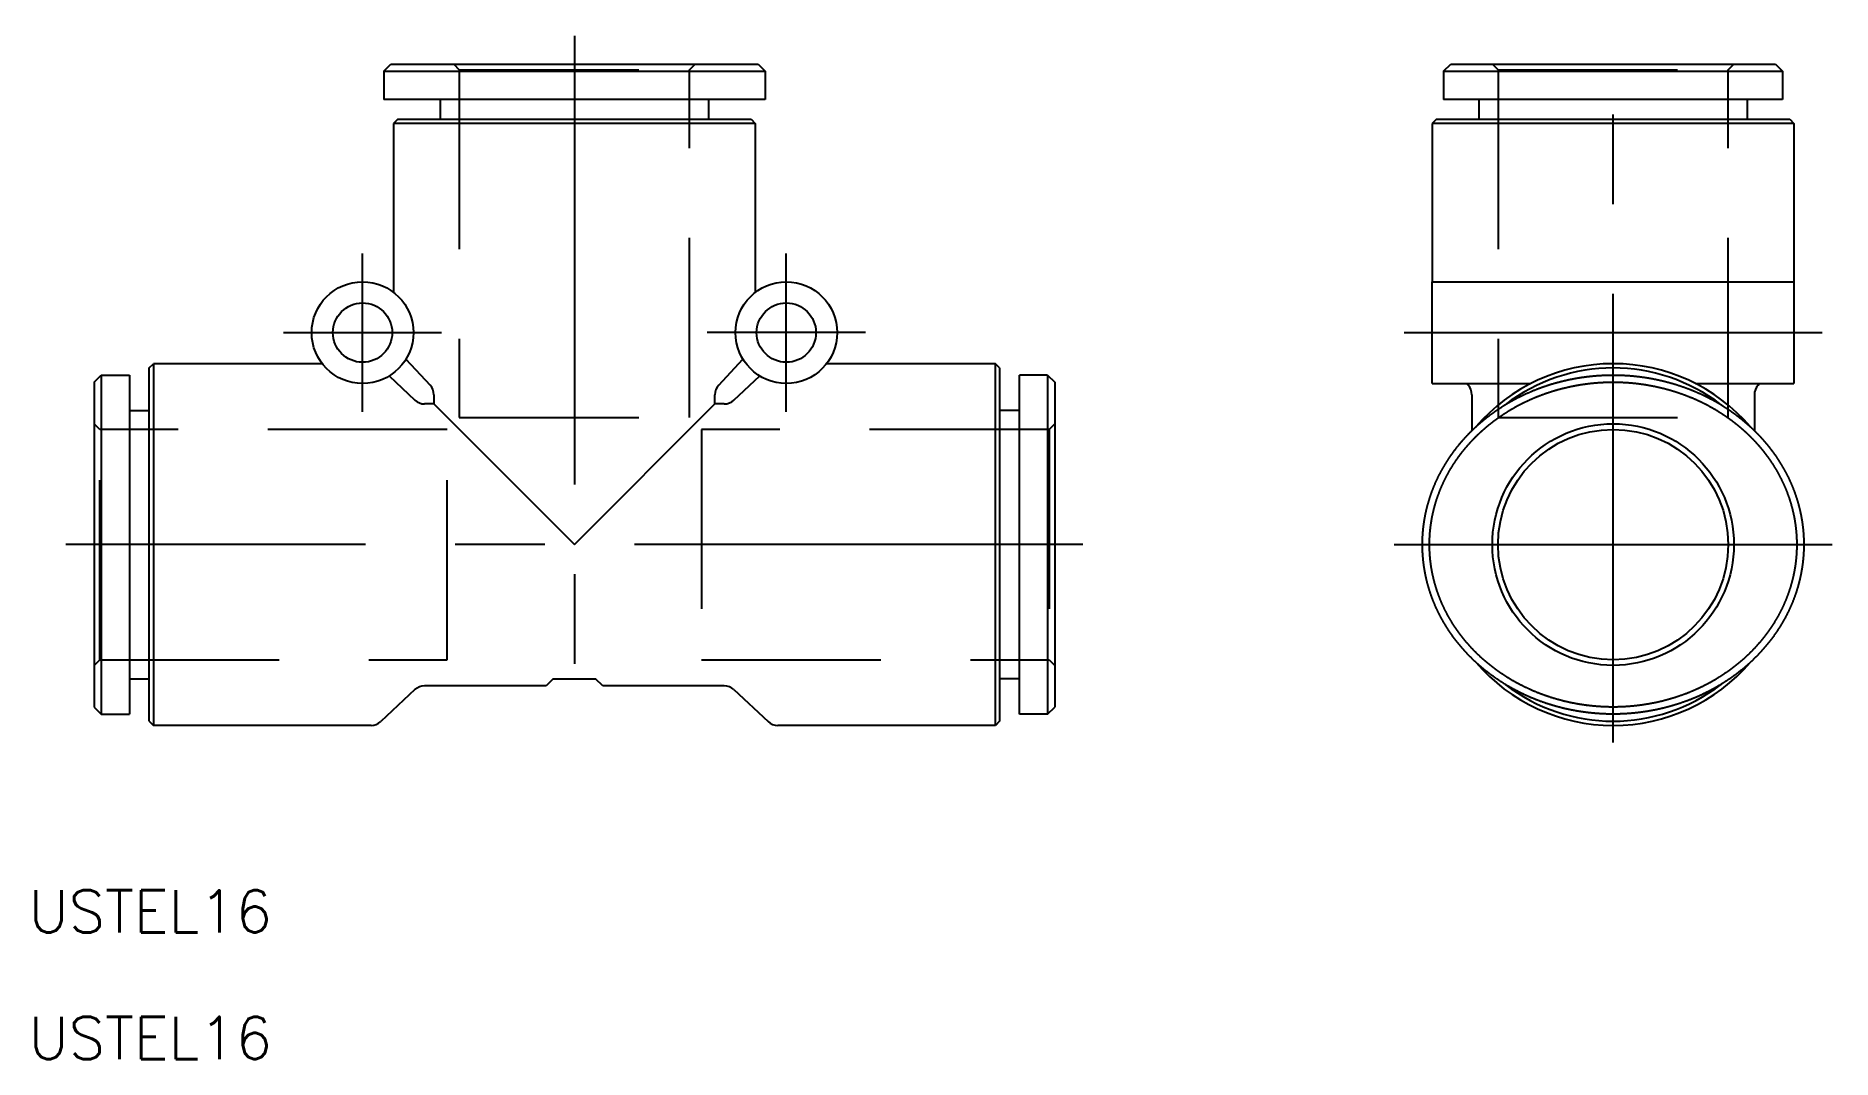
# Model space of a CAD drawing. Extents: x -38 to 89, y -36 to 36.
import ezdxf

# ---------------------------------------------------------------- set-up
doc = ezdxf.new("R2010")
doc.units = 0
doc.linetypes.add('CENTER', pattern=[50.8, 31.75, -6.35, 6.35, -6.35])
doc.linetypes.add('DASHED', pattern=[19.05, 12.7, -6.35])
doc.layers.get('0').update_dxf_attribs({"linetype": 'CONTINUOUS'})
doc.layers.add('CENTER', color=1, linetype='CENTER')
doc.styles.get("Standard").update_dxf_attribs({"font": 'txt.shx', "height": 3, "bigfont": 'bigfont.shx'})

msp = doc.modelspace()

# ---------------------------------------------------------------- texts
at = {"color": 7, "linetype": 'CONTINUOUS'}
for p in [(-38.638598, -27.466288), (-38.638598, -36.414961)]:
    msp.add_text('USTEL16', height=3, dxfattribs=at).set_placement(p)

# ---------------------------------------------------------------- linework, layer by layer
at = {"color": 7, "linetype": 'CONTINUOUS'}
for p, q in [((-13.5, 33.5), (-13, 34)), ((-13.5, 33.5), (0, 33.5)), ((-13.5, 33.5), (-13.5, 31.5)), ((-13, 34), (0, 34)), ((0, 34), (13, 34)), ((0, 33.5), (13.5, 33.5)), ((13, 34), (13.5, 33.5)), ((13.5, 33.5), (13.5, 31.5)), ((61.533636, 33.5), (62.033636, 34)), ((61.533636, 33.5), (85.533636, 33.5)), ((61.533636, 33.5), (61.533636, 31.5)), ((62.033636, 34), (85.033636, 34)), ((85.033636, 34), (85.533636, 33.5)), ((85.533636, 33.5), (85.533636, 31.5)), ((13.5, 31.5), (-13.5, 31.5)), ((-9.5, 31.5), (-9.5, 30.1)), ((9.5, 31.5), (9.5, 30.1)), ((85.533636, 31.5), (61.533636, 31.5)), ((64.033636, 31.5), (64.033636, 30.1)), ((83.033636, 31.5), (83.033636, 30.1)), ((-12.5, 30.1), (-12.8, 29.8)), ((12.8, 29.8), (-12.8, 29.8)), ((-12.8, 29.8), (-12.8, 17.849561)), ((-12.5, 30.1), (12.5, 30.1)), ((12.5, 30.1), (12.8, 29.8)), ((12.8, 29.8), (12.8, 17.849561)), ((61.033636, 30.1), (60.733636, 29.8)), ((86.333636, 29.8), (60.733636, 29.8)), ((60.733636, 29.8), (60.733636, 18.6)), ((61.033636, 30.1), (86.033636, 30.1)), ((86.033636, 30.1), (86.333636, 29.8)), ((86.333636, 29.8), (86.333636, 18.6)), ((60.733636, 18.6), (86.333636, 18.6)), ((60.733636, 11.4), (60.733636, 18.6)), ((86.333636, 18.6), (86.333636, 11.4)), ((-30.1, 12.5), (-29.8, 12.8)), ((-29.8, 12.8), (-29.8, -12.8)), ((-17.849561, 12.8), (-29.8, 12.8)), ((-11.932727, 13.115426), (-10.220245, 11.288055)), ((10.220245, 11.288055), (11.932727, 13.115426)), ((29.8, 12.8), (17.849561, 12.8)), ((29.8, -12.8), (29.8, 12.8)), ((30.1, 12.5), (29.8, 12.8)), ((-34, 11.5), (-33.5, 12)), ((-34, 11.5), (-34, -11.5)), ((-33.5, 12), (-33.5, -12)), ((-33.5, 12), (-31.5, 12)), ((-31.5, 12), (-31.5, -12)), ((-30.1, -12.5), (-30.1, 12.5)), ((-13.115426, 11.932727), (-11.288055, 10.220245)), ((11.288055, 10.220245), (13.115426, 11.932727)), ((30.1, 12.5), (30.1, -12.5)), ((31.5, -12), (31.5, 12)), ((33.5, 12), (31.5, 12)), ((33.5, 12), (33.5, -12)), ((33.5, 12), (34, 11.5)), ((34, 11.5), (34, -11.5)), ((-9.949874, 10.605837), (-9.949874, 9.949874)), ((9.949874, 9.949874), (9.949874, 10.605837)), ((60.733636, 11.4), (67.712983, 11.4)), ((63.264691, 11.288155), (63.160302, 11.4)), ((63.533636, 10.605837), (63.533636, 8.061492)), ((79.354289, 11.4), (86.333636, 11.4)), ((83.533636, 10.605837), (83.533636, 8.061492)), ((83.80258, 11.288155), (83.906969, 11.4)), ((-31.5, 9.5), (-30.1, 9.5)), ((-9.949874, 9.949874), (-10.605837, 9.949874)), ((-9.949874, 9.949874), (0, 0)), ((0, 0), (9.949874, 9.949874)), ((10.605837, 9.949874), (9.949874, 9.949874)), ((31.5, 9.5), (30.1, 9.5)), ((-31.5, -9.5), (-30.1, -9.5)), ((-2, -10), (-10.605837, -10)), ((-1.5, -9.5), (-2, -10)), ((-1.5, -9.5), (1.5, -9.5)), ((2, -10), (1.5, -9.5)), ((10.605837, -10), (2, -10)), ((31.5, -9.5), (30.1, -9.5)), ((-11.288155, -10.268945), (-13.711845, -12.531055)), ((11.288155, -10.268945), (13.711845, -12.531055)), ((-34, -11.5), (-33.5, -12)), ((-33.5, -12), (-31.5, -12)), ((-30.1, -12.5), (-29.8, -12.8)), ((30.1, -12.5), (29.8, -12.8)), ((33.5, -12), (31.5, -12)), ((33.5, -12), (34, -11.5)), ((-14.394163, -12.8), (-29.8, -12.8)), ((29.8, -12.8), (14.394163, -12.8))]:
    msp.add_line(p, q, dxfattribs=at)
at = {"color": 3, "linetype": 'DASHED'}
for p, q in [((-8.55, 34), (-8.15, 33.6)), ((-8.15, 33.6), (-8.15, 9)), ((-8.15, 33.6), (8.15, 33.6)), ((8.15, 33.6), (8.55, 34)), ((8.15, 9), (8.15, 33.6)), ((64.983636, 34), (65.383636, 33.6)), ((65.383636, 33.6), (65.383636, 9)), ((65.383636, 33.6), (81.683636, 33.6)), ((81.683636, 33.6), (82.083636, 34)), ((81.683636, 9), (81.683636, 33.6)), ((-8.15, 9), (8.15, 9)), ((65.383636, 9), (81.683636, 9)), ((-33.6, 8.15), (-34, 8.55)), ((-33.6, -8.15), (-33.6, 8.15)), ((-9, 8.15), (-33.6, 8.15)), ((-9, -8.15), (-9, 8.15)), ((9, 8.15), (9, -8.15)), ((33.6, 8.15), (9, 8.15)), ((34, 8.55), (33.6, 8.15)), ((33.6, 8.15), (33.6, -8.15)), ((-34, -8.55), (-33.6, -8.15)), ((-33.6, -8.15), (-9, -8.15)), ((9, -8.15), (33.6, -8.15)), ((33.6, -8.15), (34, -8.55))]:
    msp.add_line(p, q, dxfattribs=at)
at = {"color": 7}
for points in [[(73.5336, -12, 0), (73.5155, -12, 0), (73.4973, -12, 0), (73.4792, -11.9999, 0), (73.4611, -11.9998, 0), (73.4429, -11.9997, 0), (73.4248, -11.9996, 0), (73.4067, -11.9995, 0), (73.3886, -11.9993, 0), (73.3704, -11.9991, 0), (73.3523, -11.9989, 0), (73.3342, -11.9987, 0), (73.3161, -11.9985, 0), (73.298, -11.9982, 0), (73.2799, -11.9979, 0), (73.2618, -11.9976, 0), (73.2436, -11.9973, 0), (73.2255, -11.9969, 0), (73.2074, -11.9966, 0), (73.1893, -11.9962, 0), (73.1711, -11.9957, 0), (73.153, -11.9953, 0), (73.1349, -11.9948, 0), (73.1167, -11.9944, 0), (73.0986, -11.9938, 0), (73.0804, -11.9933, 0), (73.0623, -11.9928, 0), (73.0441, -11.9922, 0), (73.0259, -11.9916, 0), (73.0077, -11.991, 0), (72.9895, -11.9903, 0), (72.9713, -11.9897, 0), (72.9531, -11.989, 0), (72.9348, -11.9883, 0), (72.9166, -11.9875, 0), (72.8983, -11.9868, 0), (72.88, -11.986, 0), (72.8618, -11.9852, 0), (72.8434, -11.9844, 0), (72.8251, -11.9835, 0), (72.8068, -11.9827, 0), (72.7884, -11.9818, 0), (72.7701, -11.9808, 0), (72.7517, -11.9799, 0), (72.7333, -11.9789, 0), (72.7149, -11.9779, 0), (72.6964, -11.9769, 0), (72.678, -11.9759, 0), (72.6595, -11.9748, 0), (72.641, -11.9738, 0), (72.6225, -11.9727, 0), (72.6039, -11.9715, 0), (72.5853, -11.9704, 0), (72.5667, -11.9692, 0), (72.5481, -11.968, 0), (72.5295, -11.9668, 0), (72.5108, -11.9655, 0), (72.4921, -11.9642, 0), (72.4734, -11.9629, 0), (72.4547, -11.9616, 0), (72.4359, -11.9603, 0), (72.4171, -11.9589, 0), (72.3983, -11.9575, 0), (72.3794, -11.9561, 0), (72.3605, -11.9546, 0), (72.3416, -11.9532, 0), (72.3226, -11.9517, 0), (72.3037, -11.9501, 0), (72.2846, -11.9486, 0), (72.2656, -11.947, 0), (72.2465, -11.9454, 0), (72.2274, -11.9438, 0), (72.2083, -11.9421, 0), (72.1891, -11.9404, 0), (72.1698, -11.9387, 0), (72.1506, -11.9369, 0), (72.1313, -11.9352, 0), (72.112, -11.9334, 0), (72.0926, -11.9315, 0), (72.0732, -11.9297, 0), (72.0537, -11.9278, 0), (72.0342, -11.9259, 0), (72.0147, -11.9239, 0), (71.9951, -11.9219, 0), (71.9755, -11.9199, 0), (71.9559, -11.9179, 0), (71.9362, -11.9158, 0), (71.9164, -11.9137, 0), (71.8966, -11.9116, 0), (71.8768, -11.9094, 0), (71.8569, -11.9072, 0), (71.837, -11.905, 0), (71.817, -11.9027, 0), (71.797, -11.9004, 0), (71.7769, -11.8981, 0), (71.7568, -11.8957, 0), (71.7366, -11.8933, 0), (71.7164, -11.8909, 0), (71.6961, -11.8884, 0), (71.6758, -11.8859, 0), (71.6554, -11.8834, 0), (71.635, -11.8808, 0), (71.6145, -11.8782, 0), (71.594, -11.8755, 0), (71.5734, -11.8729, 0), (71.5527, -11.8702, 0), (71.532, -11.8674, 0), (71.5113, -11.8646, 0), (71.4905, -11.8618, 0), (71.4696, -11.8589, 0), (71.4487, -11.856, 0), (71.4277, -11.8531, 0), (71.4066, -11.8501, 0), (71.3855, -11.8471, 0), (71.3643, -11.8441, 0), (71.3431, -11.841, 0), (71.3218, -11.8378, 0), (71.3004, -11.8347, 0), (71.279, -11.8315, 0), (71.2575, -11.8282, 0), (71.2359, -11.8249, 0), (71.2142, -11.8216, 0), (71.1925, -11.8182, 0), (71.1707, -11.8148, 0), (71.1488, -11.8113, 0), (71.1269, -11.8078, 0), (71.1049, -11.8042, 0), (71.0829, -11.8006, 0), (71.0607, -11.797, 0), (71.0385, -11.7933, 0), (71.0163, -11.7895, 0), (70.9939, -11.7857, 0), (70.9715, -11.7819, 0), (70.9491, -11.778, 0), (70.9266, -11.7741, 0), (70.904, -11.7701, 0), (70.8813, -11.7661, 0), (70.8586, -11.762, 0), (70.8358, -11.7579, 0), (70.813, -11.7538, 0), (70.79, -11.7496, 0), (70.7671, -11.7453, 0), (70.744, -11.741, 0), (70.7209, -11.7367, 0), (70.6978, -11.7322, 0), (70.6746, -11.7278, 0), (70.6513, -11.7233, 0), (70.628, -11.7187, 0), (70.6046, -11.7141, 0), (70.5811, -11.7095, 0), (70.5576, -11.7048, 0), (70.534, -11.7, 0), (70.5104, -11.6952, 0), (70.4867, -11.6904, 0), (70.4629, -11.6854, 0), (70.4391, -11.6805, 0), (70.4153, -11.6755, 0), (70.3913, -11.6704, 0), (70.3674, -11.6653, 0), (70.3433, -11.6601, 0), (70.3192, -11.6549, 0), (70.2951, -11.6496, 0), (70.2709, -11.6443, 0), (70.2466, -11.6389, 0), (70.2223, -11.6334, 0), (70.198, -11.6279, 0), (70.1736, -11.6224, 0), (70.1491, -11.6168, 0), (70.1246, -11.6111, 0), (70.1, -11.6054, 0), (70.0754, -11.5996, 0), (70.0508, -11.5938, 0), (70.0261, -11.5879, 0), (70.0014, -11.5819, 0), (69.9766, -11.5759, 0), (69.9518, -11.5699, 0), (69.9269, -11.5638, 0), (69.902, -11.5576, 0), (69.877, -11.5514, 0), (69.852, -11.5451, 0), (69.827, -11.5388, 0), (69.8019, -11.5324, 0), (69.7768, -11.526, 0), (69.7517, -11.5195, 0), (69.7265, -11.5129, 0), (69.7012, -11.5063, 0), (69.6759, -11.4996, 0), (69.6506, -11.4929, 0), (69.6253, -11.4861, 0), (69.5999, -11.4792, 0), (69.5745, -11.4723, 0), (69.549, -11.4654, 0), (69.5236, -11.4583, 0), (69.498, -11.4513, 0), (69.4725, -11.4441, 0), (69.4469, -11.4369, 0), (69.4213, -11.4297, 0), (69.3956, -11.4223, 0), (69.3699, -11.415, 0), (69.3442, -11.4075, 0), (69.3185, -11.4, 0), (69.2927, -11.3925, 0), (69.2669, -11.3849, 0), (69.2411, -11.3772, 0), (69.2152, -11.3695, 0), (69.1894, -11.3617, 0), (69.1634, -11.3538, 0), (69.1375, -11.3459, 0), (69.1116, -11.338, 0), (69.0856, -11.3299, 0), (69.0596, -11.3218, 0), (69.0335, -11.3137, 0), (69.0075, -11.3055, 0), (68.9814, -11.2972, 0), (68.9553, -11.2888, 0), (68.9292, -11.2804, 0), (68.903, -11.272, 0), (68.8769, -11.2635, 0), (68.8507, -11.2549, 0), (68.8245, -11.2463, 0), (68.7983, -11.2376, 0), (68.7721, -11.2288, 0), (68.7458, -11.22, 0), (68.7196, -11.2111, 0), (68.6933, -11.2021, 0), (68.667, -11.1931, 0), (68.6407, -11.1841, 0), (68.6144, -11.1749, 0), (68.588, -11.1657, 0), (68.5617, -11.1565, 0), (68.5353, -11.1472, 0), (68.5089, -11.1378, 0), (68.4825, -11.1283, 0), (68.4561, -11.1188, 0), (68.4297, -11.1093, 0), (68.4032, -11.0996, 0), (68.3768, -11.0899, 0), (68.3503, -11.0802, 0), (68.3238, -11.0704, 0), (68.2974, -11.0605, 0), (68.2709, -11.0505, 0), (68.2443, -11.0405, 0), (68.2178, -11.0305, 0), (68.1913, -11.0203, 0), (68.1647, -11.0101, 0), (68.1382, -10.9999, 0), (68.1116, -10.9895, 0), (68.0851, -10.9792, 0), (68.0585, -10.9687, 0), (68.0319, -10.9582, 0), (68.0053, -10.9476, 0), (67.9787, -10.937, 0), (67.9521, -10.9263, 0), (67.9255, -10.9155, 0), (67.8988, -10.9046, 0), (67.8722, -10.8937, 0), (67.8456, -10.8828, 0), (67.8189, -10.8717, 0), (67.7923, -10.8606, 0), (67.7656, -10.8495, 0), (67.7389, -10.8382, 0), (67.7123, -10.8269, 0), (67.6856, -10.8156, 0), (67.6589, -10.8042, 0), (67.6323, -10.7927, 0), (67.6056, -10.7811, 0), (67.5789, -10.7695, 0), (67.5522, -10.7578, 0), (67.5255, -10.746, 0), (67.4988, -10.7342, 0), (67.4721, -10.7223, 0), (67.4454, -10.7104, 0), (67.4187, -10.6984, 0), (67.3921, -10.6863, 0), (67.3654, -10.6741, 0), (67.3387, -10.6619, 0), (67.312, -10.6496, 0), (67.2853, -10.6373, 0), (67.2586, -10.6249, 0), (67.2319, -10.6124, 0), (67.2052, -10.5998, 0), (67.1785, -10.5872, 0), (67.1518, -10.5745, 0), (67.1251, -10.5617, 0), (67.0985, -10.5489, 0), (67.0718, -10.536, 0), (67.0451, -10.5231, 0), (67.0184, -10.51, 0), (66.9918, -10.4969, 0), (66.9651, -10.4838, 0), (66.9384, -10.4705, 0), (66.9118, -10.4572, 0), (66.8851, -10.4439, 0), (66.8585, -10.4304, 0), (66.8318, -10.4169, 0), (66.8052, -10.4033, 0), (66.7786, -10.3897, 0), (66.7519, -10.376, 0), (66.7253, -10.3622, 0), (66.6987, -10.3483, 0), (66.6721, -10.3344, 0), (66.6455, -10.3204, 0), (66.6189, -10.3063, 0), (66.5924, -10.2922, 0), (66.5658, -10.278, 0), (66.5392, -10.2637, 0), (66.5127, -10.2494, 0), (66.4861, -10.235, 0), (66.4596, -10.2205, 0), (66.4331, -10.206, 0), (66.4066, -10.1914, 0), (66.3801, -10.1767, 0), (66.3536, -10.1619, 0), (66.3272, -10.1471, 0), (66.3007, -10.1322, 0), (66.2743, -10.1173, 0), (66.2478, -10.1023, 0), (66.2214, -10.0872, 0), (66.195, -10.072, 0), (66.1686, -10.0568, 0), (66.1423, -10.0415, 0), (66.1159, -10.0261, 0), (66.0896, -10.0107, 0), (66.0633, -9.99519, 0), (66.037, -9.97962, 0), (66.0107, -9.96398, 0), (65.9844, -9.94828, 0), (65.9582, -9.9325, 0), (65.9319, -9.91666, 0), (65.9057, -9.90075, 0), (65.8795, -9.88477, 0), (65.8534, -9.86872, 0), (65.8272, -9.85261, 0), (65.8011, -9.83642, 0), (65.775, -9.82017, 0), (65.7489, -9.80385, 0), (65.7228, -9.78746, 0), (65.6968, -9.77101, 0), (65.6708, -9.75448, 0), (65.6448, -9.73789, 0), (65.6188, -9.72123, 0), (65.5929, -9.7045, 0), (65.567, -9.6877, 0), (65.5411, -9.67084, 0), (65.5152, -9.65391, 0), (65.4893, -9.63691, 0), (65.4635, -9.61984, 0), (65.4377, -9.60271, 0), (65.412, -9.5855, 0), (65.3862, -9.56823, 0), (65.3605, -9.55089, 0), (65.3348, -9.53349, 0), (65.3092, -9.51601, 0), (65.2835, -9.49847, 0), (65.2579, -9.48086, 0), (65.2324, -9.46318, 0), (65.2068, -9.44544, 0), (65.1813, -9.42763, 0), (65.1559, -9.40975, 0), (65.1304, -9.3918, 0), (65.105, -9.37379, 0), (65.0796, -9.35571, 0), (65.0543, -9.33756, 0), (65.029, -9.31935, 0), (65.0037, -9.30107, 0), (64.9784, -9.28273, 0), (64.9532, -9.26432, 0), (64.9281, -9.24585, 0), (64.9029, -9.22731, 0), (64.8778, -9.2087, 0), (64.8527, -9.19003, 0), (64.8277, -9.1713, 0), (64.8027, -9.1525, 0), (64.7778, -9.13364, 0), (64.7528, -9.11471, 0), (64.728, -9.09572, 0), (64.7031, -9.07666, 0), (64.6783, -9.05755, 0), (64.6536, -9.03836, 0), (64.6288, -9.01912, 0), (64.6041, -8.99981, 0), (64.5795, -8.98044, 0), (64.5549, -8.96101, 0), (64.5303, -8.94151, 0), (64.5058, -8.92196, 0), (64.4813, -8.90234, 0), (64.4569, -8.88266, 0), (64.4325, -8.86292, 0), (64.4082, -8.84311, 0), (64.3839, -8.82325, 0), (64.3596, -8.80332, 0), (64.3354, -8.78333, 0), (64.3112, -8.76329, 0), (64.2871, -8.74318, 0), (64.263, -8.72301, 0), (64.239, -8.70278, 0), (64.215, -8.68249, 0), (64.191, -8.66215, 0), (64.1671, -8.64174, 0), (64.1433, -8.62127, 0), (64.1195, -8.60075, 0), (64.0957, -8.58016, 0), (64.072, -8.55952, 0), (64.0484, -8.53882, 0), (64.0248, -8.51806, 0), (64.0012, -8.49724, 0), (63.9777, -8.47636, 0), (63.9543, -8.45543, 0), (63.9309, -8.43444, 0), (63.9075, -8.41339, 0), (63.8842, -8.39228, 0), (63.861, -8.37112, 0), (63.8378, -8.3499, 0), (63.8147, -8.32862, 0), (63.7916, -8.30729, 0), (63.7685, -8.2859, 0), (63.7456, -8.26445, 0), (63.7226, -8.24295, 0), (63.6998, -8.2214, 0), (63.677, -8.19978, 0), (63.6542, -8.17812, 0), (63.6315, -8.15639, 0), (63.6089, -8.13462, 0), (63.5863, -8.11279, 0), (63.5638, -8.0909, 0), (63.5413, -8.06897, 0), (63.5189, -8.04698, 0), (63.4965, -8.02493, 0), (63.4742, -8.00284, 0), (63.452, -7.98069, 0), (63.4298, -7.95849, 0), (63.4077, -7.93624, 0), (63.3856, -7.91394, 0), (63.3636, -7.89159, 0), (63.3417, -7.86919, 0), (63.3198, -7.84673, 0), (63.298, -7.82423, 0), (63.2762, -7.80168, 0), (63.2546, -7.77908, 0), (63.2329, -7.75643, 0), (63.2113, -7.73373, 0), (63.1898, -7.71099, 0), (63.1684, -7.68819, 0), (63.147, -7.66535, 0), (63.1257, -7.64247, 0), (63.1044, -7.61953, 0), (63.0832, -7.59655, 0), (63.0621, -7.57352, 0), (63.041, -7.55045, 0), (63.02, -7.52733, 0), (62.9991, -7.50417, 0), (62.9782, -7.48096, 0), (62.9574, -7.45771, 0), (62.9367, -7.43441, 0), (62.916, -7.41107, 0), (62.8954, -7.38769, 0), (62.8749, -7.36426, 0), (62.8544, -7.34079, 0), (62.834, -7.31728, 0), (62.8136, -7.29373, 0), (62.7934, -7.27013, 0), (62.7732, -7.2465, 0), (62.753, -7.22282, 0), (62.733, -7.1991, 0), (62.713, -7.17534, 0), (62.693, -7.15154, 0), (62.6732, -7.1277, 0), (62.6534, -7.10382, 0), (62.6337, -7.0799, 0), (62.614, -7.05594, 0), (62.5944, -7.03195, 0), (62.5749, -7.00792, 0), (62.5555, -6.98384, 0), (62.5361, -6.95974, 0), (62.5168, -6.93559, 0), (62.4976, -6.91141, 0), (62.4785, -6.88719, 0), (62.4594, -6.86293, 0), (62.4404, -6.83864, 0), (62.4214, -6.81431, 0), (62.4026, -6.78995, 0), (62.3838, -6.76556, 0), (62.3651, -6.74113, 0), (62.3465, -6.71668, 0), (62.3279, -6.69219, 0), (62.3094, -6.66766, 0), (62.291, -6.64311, 0), (62.2727, -6.61853, 0), (62.2544, -6.59392, 0), (62.2362, -6.56927, 0), (62.2181, -6.5446, 0), (62.2001, -6.51989, 0), (62.1821, -6.49516, 0), (62.1643, -6.4704, 0), (62.1465, -6.4456, 0), (62.1287, -6.42078, 0), (62.1111, -6.39593, 0), (62.0935, -6.37105, 0), (62.076, -6.34615, 0), (62.0585, -6.32121, 0), (62.0412, -6.29625, 0), (62.0239, -6.27126, 0), (62.0067, -6.24624, 0), (61.9896, -6.2212, 0), (61.9725, -6.19613, 0), (61.9556, -6.17103, 0), (61.9387, -6.14591, 0), (61.9218, -6.12076, 0), (61.9051, -6.09559, 0), (61.8884, -6.07039, 0), (61.8718, -6.04516, 0), (61.8553, -6.01992, 0), (61.8389, -5.99464, 0), (61.8225, -5.96934, 0), (61.8062, -5.94402, 0), (61.79, -5.91867, 0), (61.7739, -5.8933, 0), (61.7578, -5.86791, 0), (61.7418, -5.84249, 0), (61.7259, -5.81705, 0), (61.7101, -5.79159, 0), (61.6943, -5.76611, 0), (61.6786, -5.7406, 0), (61.663, -5.71507, 0), (61.6475, -5.68952, 0), (61.6321, -5.66395, 0), (61.6167, -5.63836, 0), (61.6014, -5.61275, 0), (61.5862, -5.58711, 0), (61.571, -5.56146, 0), (61.556, -5.53579, 0), (61.541, -5.51009, 0), (61.5261, -5.48438, 0), (61.5112, -5.45865, 0), (61.4965, -5.43289, 0), (61.4818, -5.40712, 0), (61.4672, -5.38134, 0), (61.4527, -5.35553, 0), (61.4382, -5.3297, 0), (61.4239, -5.30386, 0), (61.4096, -5.278, 0), (61.3953, -5.25212, 0), (61.3812, -5.22622, 0), (61.3671, -5.20031, 0), (61.3532, -5.17437, 0), (61.3392, -5.14842, 0), (61.3254, -5.12245, 0), (61.3117, -5.09646, 0), (61.298, -5.07045, 0), (61.2844, -5.04443, 0), (61.2708, -5.01838, 0), (61.2574, -4.99232, 0), (61.244, -4.96625, 0), (61.2307, -4.94015, 0), (61.2175, -4.91404, 0), (61.2043, -4.88791, 0), (61.1912, -4.86177, 0), (61.1782, -4.83561, 0), (61.1653, -4.80943, 0), (61.1525, -4.78323, 0), (61.1397, -4.75702, 0), (61.127, -4.73079, 0), (61.1144, -4.70455, 0), (61.1018, -4.67829, 0), (61.0893, -4.65201, 0), (61.0769, -4.62572, 0), (61.0646, -4.59942, 0), (61.0524, -4.57309, 0), (61.0402, -4.54676, 0), (61.0281, -4.5204, 0), (61.0161, -4.49404, 0), (61.0041, -4.46766, 0), (60.9923, -4.44126, 0), (60.9805, -4.41485, 0), (60.9687, -4.38842, 0), (60.9571, -4.36198, 0), (60.9455, -4.33552, 0), (60.934, -4.30905, 0), (60.9226, -4.28257, 0), (60.9113, -4.25607, 0), (60.9, -4.22956, 0), (60.8888, -4.20304, 0), (60.8777, -4.1765, 0), (60.8666, -4.14995, 0), (60.8556, -4.12339, 0), (60.8447, -4.09681, 0), (60.8339, -4.07022, 0), (60.8232, -4.04361, 0), (60.8125, -4.017, 0), (60.8019, -3.99037, 0), (60.7914, -3.96373, 0), (60.7809, -3.93707, 0), (60.7705, -3.91041, 0), (60.7602, -3.88373, 0), (60.75, -3.85704, 0), (60.7398, -3.83034, 0), (60.7297, -3.80363, 0), (60.7197, -3.7769, 0), (60.7098, -3.75016, 0), (60.6999, -3.72342, 0), (60.6902, -3.69666, 0), (60.6804, -3.66989, 0), (60.6708, -3.64311, 0), (60.6612, -3.61632, 0), (60.6518, -3.58951, 0), (60.6423, -3.5627, 0), (60.633, -3.53588, 0), (60.6237, -3.50904, 0), (60.6145, -3.4822, 0), (60.6054, -3.45534, 0), (60.5964, -3.42848, 0), (60.5874, -3.4016, 0), (60.5785, -3.37472, 0), (60.5696, -3.34782, 0), (60.5609, -3.32092, 0), (60.5522, -3.294, 0), (60.5436, -3.26708, 0), (60.5351, -3.24015, 0), (60.5266, -3.2132, 0), (60.5182, -3.18625, 0), (60.5099, -3.15929, 0), (60.5016, -3.13232, 0), (60.4935, -3.10534, 0), (60.4854, -3.07835, 0), (60.4774, -3.05136, 0), (60.4694, -3.02435, 0), (60.4615, -2.99733, 0), (60.4537, -2.97031, 0), (60.446, -2.94328, 0), (60.4383, -2.91624, 0), (60.4308, -2.88919, 0), (60.4232, -2.86214, 0), (60.4158, -2.83507, 0), (60.4084, -2.808, 0), (60.4011, -2.78092, 0), (60.3939, -2.75383, 0), (60.3868, -2.72674, 0), (60.3797, -2.69963, 0), (60.3727, -2.67252, 0), (60.3657, -2.6454, 0), (60.3589, -2.61828, 0), (60.3521, -2.59114, 0), (60.3454, -2.56401, 0), (60.3387, -2.53686, 0), (60.3322, -2.5097, 0), (60.3257, -2.48254, 0), (60.3193, -2.45538, 0), (60.3129, -2.4282, 0), (60.3066, -2.40102, 0), (60.3004, -2.37384, 0), (60.2943, -2.34664, 0), (60.2882, -2.31944, 0), (60.2822, -2.29224, 0), (60.2763, -2.26503, 0), (60.2704, -2.23781, 0), (60.2647, -2.21058, 0), (60.259, -2.18336, 0), (60.2533, -2.15612, 0), (60.2478, -2.12888, 0), (60.2423, -2.10163, 0), (60.2369, -2.07438, 0), (60.2315, -2.04713, 0), (60.2263, -2.01986, 0), (60.2211, -1.9926, 0), (60.2159, -1.96533, 0), (60.2109, -1.93805, 0), (60.2059, -1.91077, 0), (60.201, -1.88348, 0), (60.1961, -1.85619, 0), (60.1913, -1.82889, 0), (60.1866, -1.80159, 0), (60.182, -1.77429, 0), (60.1775, -1.74698, 0), (60.173, -1.71966, 0), (60.1686, -1.69234, 0), (60.1642, -1.66502, 0), (60.1599, -1.6377, 0), (60.1557, -1.61036, 0), (60.1516, -1.58303, 0), (60.1476, -1.55569, 0), (60.1436, -1.52835, 0), (60.1397, -1.501, 0), (60.1358, -1.47365, 0), (60.132, -1.4463, 0), (60.1283, -1.41894, 0), (60.1247, -1.39158, 0), (60.1211, -1.36421, 0), (60.1177, -1.33684, 0), (60.1142, -1.30947, 0), (60.1109, -1.2821, 0), (60.1076, -1.25472, 0), (60.1044, -1.22734, 0), (60.1013, -1.19996, 0), (60.0982, -1.17257, 0), (60.0952, -1.14518, 0), (60.0923, -1.11779, 0), (60.0895, -1.09039, 0), (60.0867, -1.06299, 0), (60.084, -1.03559, 0), (60.0813, -1.00819, 0), (60.0788, -0.980784, 0), (60.0763, -0.953376, 0), (60.0739, -0.925965, 0), (60.0715, -0.898553, 0), (60.0692, -0.871138, 0), (60.067, -0.843721, 0), (60.0649, -0.816302, 0), (60.0628, -0.788881, 0), (60.0608, -0.761458, 0), (60.0589, -0.734034, 0), (60.057, -0.706607, 0), (60.0553, -0.679179, 0), (60.0536, -0.65175, 0), (60.0519, -0.624318, 0), (60.0503, -0.596886, 0), (60.0488, -0.569452, 0), (60.0474, -0.542016, 0), (60.046, -0.51458, 0), (60.0448, -0.487142, 0), (60.0435, -0.459703, 0), (60.0424, -0.432263, 0), (60.0413, -0.404822, 0), (60.0403, -0.37738, 0), (60.0394, -0.349938, 0), (60.0385, -0.322494, 0), (60.0377, -0.29505, 0), (60.037, -0.267606, 0), (60.0363, -0.240161, 0), (60.0358, -0.212715, 0), (60.0352, -0.185268, 0), (60.0348, -0.15782, 0), (60.0344, -0.130372, 0), (60.0341, -0.102922, 0), (60.0339, -0.075472, 0), (60.0337, -0.048022, 0), (60.0337, -0.020572, 0), (60.0336, 0.006879, 0), (60.0337, 0.034329, 0), (60.0338, 0.061779, 0), (60.034, 0.089229, 0), (60.0343, 0.116678, 0), (60.0346, 0.144127, 0), (60.035, 0.171574, 0), (60.0355, 0.199021, 0), (60.0361, 0.226466, 0), (60.0367, 0.25391, 0), (60.0374, 0.281353, 0), (60.0381, 0.308794, 0), (60.039, 0.336233, 0), (60.0399, 0.363671, 0), (60.0408, 0.391106, 0), (60.0419, 0.418539, 0), (60.043, 0.44597, 0), (60.0442, 0.473398, 0), (60.0454, 0.500823, 0), (60.0467, 0.528246, 0), (60.0481, 0.555665, 0), (60.0496, 0.583081, 0), (60.0511, 0.610494, 0), (60.0527, 0.637904, 0), (60.0544, 0.66531, 0), (60.0562, 0.692712, 0), (60.058, 0.72011, 0), (60.0599, 0.747505, 0), (60.0618, 0.774895, 0), (60.0639, 0.80228, 0), (60.066, 0.829661, 0), (60.0681, 0.857038, 0), (60.0704, 0.884409, 0), (60.0727, 0.911776, 0), (60.0751, 0.939137, 0), (60.0775, 0.966493, 0), (60.08, 0.993844, 0), (60.0826, 1.02119, 0), (60.0853, 1.04853, 0), (60.088, 1.07586, 0), (60.0908, 1.10319, 0), (60.0937, 1.13051, 0), (60.0966, 1.15782, 0), (60.0996, 1.18513, 0), (60.1027, 1.21243, 0), (60.1059, 1.23973, 0), (60.1091, 1.26702, 0), (60.1124, 1.2943, 0), (60.1158, 1.32157, 0), (60.1192, 1.34883, 0), (60.1227, 1.37609, 0), (60.1263, 1.40334, 0), (60.1299, 1.43059, 0), (60.1336, 1.45782, 0), (60.1374, 1.48505, 0), (60.1413, 1.51226, 0), (60.1452, 1.53947, 0), (60.1492, 1.56667, 0), (60.1532, 1.59386, 0), (60.1574, 1.62105, 0), (60.1616, 1.64822, 0), (60.1659, 1.67538, 0), (60.1702, 1.70253, 0), (60.1746, 1.72968, 0), (60.1791, 1.75681, 0), (60.1837, 1.78393, 0), (60.1883, 1.81104, 0), (60.193, 1.83814, 0), (60.1977, 1.86523, 0), (60.2026, 1.89231, 0), (60.2075, 1.91938, 0), (60.2124, 1.94643, 0), (60.2175, 1.97348, 0), (60.2226, 2.00051, 0), (60.2278, 2.02753, 0), (60.233, 2.05453, 0), (60.2383, 2.08153, 0), (60.2437, 2.10851, 0), (60.2492, 2.13548, 0), (60.2547, 2.16244, 0), (60.2603, 2.18938, 0), (60.2659, 2.21631, 0), (60.2716, 2.24323, 0), (60.2774, 2.27013, 0), (60.2833, 2.29702, 0), (60.2892, 2.32389, 0), (60.2952, 2.35075, 0), (60.3013, 2.3776, 0), (60.3074, 2.40443, 0), (60.3137, 2.43124, 0), (60.3199, 2.45804, 0), (60.3263, 2.48483, 0), (60.3327, 2.5116, 0), (60.3392, 2.53836, 0), (60.3457, 2.56509, 0), (60.3523, 2.59182, 0), (60.359, 2.61852, 0), (60.3657, 2.64521, 0), (60.3726, 2.67189, 0), (60.3794, 2.69855, 0), (60.3864, 2.72519, 0), (60.3934, 2.75181, 0), (60.4005, 2.77841, 0), (60.4077, 2.805, 0), (60.4149, 2.83157, 0), (60.4222, 2.85813, 0), (60.4295, 2.88466, 0), (60.4369, 2.91118, 0), (60.4444, 2.93768, 0), (60.452, 2.96416, 0), (60.4596, 2.99062, 0), (60.4673, 3.01706, 0), (60.4751, 3.04348, 0), (60.4829, 3.06989, 0), (60.4908, 3.09627, 0), (60.4987, 3.12264, 0), (60.5067, 3.14898, 0), (60.5148, 3.1753, 0), (60.523, 3.20161, 0), (60.5312, 3.22789, 0), (60.5395, 3.25416, 0), (60.5479, 3.2804, 0), (60.5563, 3.30662, 0), (60.5648, 3.33282, 0), (60.5733, 3.359, 0), (60.5819, 3.38516, 0), (60.5906, 3.41129, 0), (60.5994, 3.4374, 0), (60.6082, 3.4635, 0), (60.6171, 3.48956, 0), (60.626, 3.51561, 0), (60.635, 3.54163, 0), (60.6441, 3.56764, 0), (60.6532, 3.59361, 0), (60.6624, 3.61957, 0), (60.6717, 3.6455, 0), (60.681, 3.67141, 0), (60.6904, 3.69729, 0), (60.6999, 3.72315, 0), (60.7094, 3.74899, 0), (60.719, 3.7748, 0), (60.7286, 3.80059, 0), (60.7384, 3.82636, 0), (60.7481, 3.8521, 0), (60.758, 3.87781, 0), (60.7679, 3.9035, 0), (60.7779, 3.92916, 0), (60.7879, 3.9548, 0), (60.798, 3.98042, 0), (60.8081, 4.006, 0), (60.8184, 4.03157, 0), (60.8287, 4.0571, 0), (60.839, 4.08261, 0), (60.8494, 4.1081, 0), (60.8599, 4.13355, 0), (60.8704, 4.15898, 0), (60.881, 4.18439, 0), (60.8917, 4.20976, 0), (60.9024, 4.23511, 0), (60.9132, 4.26044, 0), (60.924, 4.28573, 0), (60.9349, 4.311, 0), (60.9459, 4.33624, 0), (60.9569, 4.36145, 0), (60.968, 4.38663, 0), (60.9791, 4.41179, 0), (60.9904, 4.43691, 0), (61.0016, 4.46201, 0), (61.013, 4.48708, 0), (61.0243, 4.51212, 0), (61.0358, 4.53713, 0), (61.0473, 4.56211, 0), (61.0589, 4.58706, 0), (61.0705, 4.61198, 0), (61.0822, 4.63687, 0), (61.094, 4.66174, 0), (61.1058, 4.68657, 0), (61.1176, 4.71137, 0), (61.1296, 4.73614, 0), (61.1416, 4.76088, 0), (61.1536, 4.78559, 0), (61.1657, 4.81027, 0), (61.1779, 4.83492, 0), (61.1901, 4.85953, 0), (61.2024, 4.88412, 0), (61.2148, 4.90867, 0), (61.2272, 4.93319, 0), (61.2396, 4.95768, 0), (61.2521, 4.98213, 0), (61.2647, 5.00656, 0), (61.2774, 5.03095, 0), (61.29, 5.05531, 0), (61.3028, 5.07963, 0), (61.3156, 5.10392, 0), (61.3285, 5.12818, 0), (61.3414, 5.15241, 0), (61.3544, 5.1766, 0), (61.3674, 5.20076, 0), (61.3805, 5.22489, 0), (61.3936, 5.24898, 0), (61.4068, 5.27304, 0), (61.4201, 5.29707, 0), (61.4334, 5.32106, 0), (61.4468, 5.34501, 0), (61.4602, 5.36894, 0), (61.4737, 5.39283, 0), (61.4872, 5.41668, 0), (61.5008, 5.4405, 0), (61.5145, 5.46429, 0), (61.5282, 5.48804, 0), (61.542, 5.51176, 0), (61.5558, 5.53544, 0), (61.5696, 5.55909, 0), (61.5836, 5.5827, 0), (61.5975, 5.60628, 0), (61.6116, 5.62982, 0), (61.6257, 5.65333, 0), (61.6398, 5.6768, 0), (61.654, 5.70023, 0), (61.6682, 5.72363, 0), (61.6825, 5.747, 0), (61.6969, 5.77032, 0), (61.7113, 5.79362, 0), (61.7258, 5.81687, 0), (61.7403, 5.84009, 0), (61.7549, 5.86328, 0), (61.7695, 5.88642, 0), (61.7841, 5.90954, 0), (61.7989, 5.93261, 0), (61.8136, 5.95565, 0), (61.8285, 5.97865, 0), (61.8434, 6.00161, 0), (61.8583, 6.02454, 0), (61.8733, 6.04743, 0), (61.8883, 6.07028, 0), (61.9034, 6.09309, 0), (61.9185, 6.11587, 0), (61.9337, 6.13861, 0), (61.949, 6.16131, 0), (61.9643, 6.18398, 0), (61.9796, 6.2066, 0), (61.995, 6.22919, 0), (62.0104, 6.25174, 0), (62.0259, 6.27425, 0), (62.0415, 6.29673, 0), (62.0571, 6.31916, 0), (62.0727, 6.34156, 0), (62.0884, 6.36392, 0), (62.1042, 6.38624, 0), (62.12, 6.40852, 0), (62.1358, 6.43076, 0), (62.1517, 6.45296, 0), (62.1676, 6.47513, 0), (62.1836, 6.49725, 0), (62.1997, 6.51934, 0), (62.2158, 6.54139, 0), (62.2319, 6.56341, 0), (62.2481, 6.58538, 0), (62.2643, 6.60731, 0), (62.2806, 6.62921, 0), (62.297, 6.65107, 0), (62.3133, 6.67289, 0), (62.3298, 6.69467, 0), (62.3463, 6.71641, 0), (62.3628, 6.73811, 0), (62.3794, 6.75977, 0), (62.396, 6.7814, 0), (62.4127, 6.80299, 0), (62.4294, 6.82453, 0), (62.4462, 6.84604, 0), (62.463, 6.86751, 0), (62.4798, 6.88894, 0), (62.4967, 6.91033, 0), (62.5137, 6.93168, 0), (62.5307, 6.953, 0), (62.5478, 6.97427, 0), (62.5649, 6.9955, 0), (62.582, 7.0167, 0), (62.5992, 7.03785, 0), (62.6164, 7.05897, 0), (62.6337, 7.08004, 0), (62.6511, 7.10108, 0), (62.6684, 7.12208, 0), (62.6859, 7.14303, 0), (62.7033, 7.16395, 0), (62.7209, 7.18483, 0), (62.7384, 7.20567, 0), (62.756, 7.22646, 0), (62.7737, 7.24722, 0), (62.7914, 7.26794, 0), (62.8091, 7.28862, 0), (62.8269, 7.30926, 0), (62.8448, 7.32985, 0), (62.8626, 7.35041, 0), (62.8806, 7.37093, 0), (62.8985, 7.39141, 0), (62.9166, 7.41184, 0), (62.9346, 7.43224, 0), (62.9527, 7.4526, 0), (62.9709, 7.47291, 0), (62.9891, 7.49319, 0), (63.0073, 7.51342, 0), (63.0256, 7.53361, 0), (63.0439, 7.55377, 0), (63.0623, 7.57388, 0), (63.0807, 7.59395, 0), (63.0992, 7.61398, 0), (63.1177, 7.63397, 0), (63.1362, 7.65392, 0), (63.1548, 7.67383, 0), (63.1734, 7.6937, 0), (63.1921, 7.71353, 0), (63.2108, 7.73331, 0), (63.2296, 7.75306, 0), (63.2484, 7.77276, 0), (63.2672, 7.79242, 0), (63.2861, 7.81204, 0), (63.3051, 7.83162, 0), (63.324, 7.85116, 0), (63.343, 7.87066, 0), (63.3621, 7.89011, 0), (63.3812, 7.90952, 0), (63.4004, 7.9289, 0), (63.4195, 7.94823, 0), (63.4388, 7.96751, 0), (63.458, 7.98676, 0), (63.4773, 8.00597, 0), (63.4967, 8.02513, 0), (63.5161, 8.04425, 0), (63.5355, 8.06333, 0), (63.555, 8.08237, 0), (63.5745, 8.10136, 0), (63.5941, 8.12032, 0), (63.6137, 8.13923, 0), (63.6333, 8.15809, 0), (63.653, 8.17692, 0), (63.6727, 8.19571, 0), (63.6924, 8.21445, 0), (63.7122, 8.23315, 0), (63.7321, 8.2518, 0), (63.752, 8.27042, 0), (63.7719, 8.28899, 0), (63.7918, 8.30752, 0), (63.8118, 8.32601, 0), (63.8319, 8.34445, 0), (63.8519, 8.36285, 0), (63.872, 8.38121, 0), (63.8922, 8.39952, 0), (63.9124, 8.4178, 0), (63.9326, 8.43603, 0), (63.9529, 8.45421, 0), (63.9732, 8.47236, 0), (63.9935, 8.49046, 0), (64.0139, 8.50852, 0), (64.0343, 8.52653, 0), (64.0548, 8.5445, 0), (64.0753, 8.56243, 0), (64.0958, 8.58032, 0), (64.1164, 8.59816, 0), (64.137, 8.61595, 0), (64.1577, 8.63371, 0), (64.1783, 8.65142, 0), (64.1991, 8.66909, 0), (64.2198, 8.68671, 0), (64.2406, 8.70429, 0), (64.2615, 8.72183, 0), (64.2823, 8.73932, 0), (64.3032, 8.75677, 0), (64.3242, 8.77417, 0), (64.3452, 8.79154, 0), (64.3662, 8.80885, 0), (64.3872, 8.82613, 0), (64.4083, 8.84335, 0), (64.4294, 8.86054, 0), (64.4506, 8.87768, 0), (64.4718, 8.89478, 0), (64.493, 8.91183, 0), (64.5143, 8.92884, 0), (64.5356, 8.9458, 0), (64.5569, 8.96272, 0), (64.5783, 8.9796, 0), (64.5997, 8.99643, 0), (64.6211, 9.01321, 0), (64.6426, 9.02996, 0), (64.6641, 9.04665, 0), (64.6856, 9.0633, 0), (64.7072, 9.07991, 0), (64.7288, 9.09647, 0), (64.7505, 9.11299, 0), (64.7721, 9.12947, 0), (64.7939, 9.14589, 0), (64.8156, 9.16228, 0), (64.8374, 9.17861, 0), (64.8592, 9.19491, 0), (64.881, 9.21116, 0), (64.9029, 9.22736, 0), (64.9248, 9.24352, 0), (64.9468, 9.25963, 0), (64.9687, 9.2757, 0), (64.9908, 9.29172, 0), (65.0128, 9.30769, 0), (65.0349, 9.32363, 0), (65.057, 9.33951, 0), (65.0791, 9.35535, 0), (65.1013, 9.37115, 0), (65.1235, 9.3869, 0), (65.1457, 9.4026, 0), (65.168, 9.41826, 0), (65.1903, 9.43387, 0), (65.2126, 9.44944, 0), (65.235, 9.46496, 0), (65.2574, 9.48044, 0), (65.2798, 9.49587, 0), (65.3022, 9.51125, 0), (65.3247, 9.52659, 0), (65.3472, 9.54189, 0), (65.3698, 9.55713, 0), (65.3923, 9.57233, 0), (65.4149, 9.58749, 0), (65.4376, 9.6026, 0), (65.4602, 9.61766, 0), (65.4829, 9.63268, 0), (65.5056, 9.64765, 0), (65.5284, 9.66257, 0), (65.5512, 9.67745, 0), (65.574, 9.69229, 0), (65.5968, 9.70707, 0), (65.6197, 9.72181, 0), (65.6426, 9.73651, 0), (65.6655, 9.75115, 0), (65.6885, 9.76576, 0), (65.7114, 9.78031, 0), (65.7344, 9.79482, 0), (65.7575, 9.80928, 0), (65.7805, 9.8237, 0), (65.8036, 9.83807, 0), (65.8268, 9.85239, 0), (65.8499, 9.86666, 0), (65.8731, 9.88089, 0), (65.8963, 9.89508, 0), (65.9195, 9.90921, 0), (65.9428, 9.9233, 0), (65.9661, 9.93734, 0), (65.9894, 9.95134, 0), (66.0127, 9.96529, 0), (66.0361, 9.97919, 0), (66.0595, 9.99304, 0), (66.0829, 10.0069, 0), (66.1063, 10.0206, 0), (66.1298, 10.0343, 0), (66.1533, 10.048, 0), (66.1768, 10.0616, 0), (66.2003, 10.0752, 0), (66.2239, 10.0887, 0), (66.2475, 10.1022, 0), (66.2711, 10.1156, 0), (66.2948, 10.129, 0), (66.3185, 10.1423, 0), (66.3421, 10.1556, 0), (66.3659, 10.1689, 0), (66.3896, 10.1821, 0), (66.4134, 10.1952, 0), (66.4372, 10.2083, 0), (66.461, 10.2214, 0), (66.4848, 10.2344, 0), (66.5087, 10.2473, 0), (66.5326, 10.2602, 0), (66.5565, 10.2731, 0), (66.5804, 10.2859, 0), (66.6044, 10.2987, 0), (66.6284, 10.3114, 0), (66.6524, 10.3241, 0), (66.6764, 10.3367, 0), (66.7004, 10.3493, 0), (66.7245, 10.3618, 0), (66.7486, 10.3743, 0), (66.7727, 10.3867, 0), (66.7969, 10.3991, 0), (66.821, 10.4114, 0), (66.8452, 10.4237, 0), (66.8694, 10.436, 0), (66.8936, 10.4482, 0), (66.9179, 10.4603, 0), (66.9422, 10.4724, 0), (66.9665, 10.4845, 0), (66.9908, 10.4965, 0), (67.0151, 10.5084, 0), (67.0395, 10.5203, 0), (67.0639, 10.5322, 0), (67.0883, 10.544, 0), (67.1127, 10.5558, 0), (67.1371, 10.5675, 0), (67.1616, 10.5792, 0), (67.1861, 10.5908, 0), (67.2106, 10.6024, 0), (67.2351, 10.6139, 0), (67.2597, 10.6254, 0), (67.2842, 10.6368, 0), (67.3088, 10.6482, 0), (67.3334, 10.6595, 0), (67.3581, 10.6708, 0), (67.3827, 10.6821, 0), (67.4074, 10.6933, 0), (67.4321, 10.7044, 0), (67.4568, 10.7155, 0), (67.4815, 10.7266, 0), (67.5063, 10.7376, 0), (67.531, 10.7485, 0), (67.5558, 10.7594, 0), (67.5806, 10.7703, 0), (67.6055, 10.7811, 0), (67.6303, 10.7919, 0), (67.6552, 10.8026, 0), (67.68, 10.8133, 0), (67.705, 10.8239, 0), (67.7299, 10.8345, 0), (67.7548, 10.845, 0), (67.7798, 10.8555, 0), (67.8048, 10.8659, 0), (67.8298, 10.8763, 0), (67.8548, 10.8866, 0), (67.8798, 10.8969, 0), (67.9049, 10.9072, 0), (67.9299, 10.9174, 0), (67.955, 10.9275, 0), (67.9801, 10.9376, 0), (68.0053, 10.9477, 0), (68.0304, 10.9577, 0), (68.0556, 10.9676, 0), (68.0807, 10.9775, 0), (68.1059, 10.9874, 0), (68.1312, 10.9972, 0), (68.1564, 11.007, 0), (68.1816, 11.0167, 0), (68.2069, 11.0264, 0), (68.2322, 11.036, 0), (68.2575, 11.0456, 0), (68.2828, 11.0551, 0), (68.3081, 11.0646, 0), (68.3335, 11.074, 0), (68.3589, 11.0834, 0), (68.3842, 11.0927, 0), (68.4096, 11.102, 0), (68.4351, 11.1113, 0), (68.4605, 11.1205, 0), (68.4859, 11.1296, 0), (68.5114, 11.1387, 0), (68.5369, 11.1478, 0), (68.5624, 11.1568, 0), (68.5879, 11.1657, 0), (68.6134, 11.1746, 0), (68.639, 11.1835, 0), (68.6645, 11.1923, 0), (68.6901, 11.2011, 0), (68.7157, 11.2098, 0), (68.7413, 11.2185, 0), (68.767, 11.2271, 0), (68.7926, 11.2357, 0), (68.8183, 11.2442, 0), (68.8439, 11.2527, 0), (68.8696, 11.2611, 0), (68.8953, 11.2695, 0), (68.921, 11.2778, 0), (68.9468, 11.2861, 0), (68.9725, 11.2944, 0), (68.9983, 11.3025, 0), (69.024, 11.3107, 0), (69.0498, 11.3188, 0), (69.0756, 11.3268, 0), (69.1015, 11.3348, 0), (69.1273, 11.3428, 0), (69.1531, 11.3507, 0), (69.179, 11.3586, 0), (69.2049, 11.3664, 0), (69.2308, 11.3741, 0), (69.2567, 11.3819, 0), (69.2826, 11.3895, 0), (69.3085, 11.3971, 0), (69.3345, 11.4047, 0), (69.3604, 11.4122, 0), (69.3864, 11.4197, 0), (69.4124, 11.4272, 0), (69.4384, 11.4345, 0), (69.4644, 11.4419, 0), (69.4904, 11.4492, 0), (69.5164, 11.4564, 0), (69.5425, 11.4636, 0), (69.5686, 11.4707, 0), (69.5946, 11.4778, 0), (69.6207, 11.4849, 0), (69.6468, 11.4919, 0), (69.6729, 11.4988, 0), (69.6991, 11.5057, 0), (69.7252, 11.5126, 0), (69.7513, 11.5194, 0), (69.7775, 11.5262, 0), (69.8037, 11.5329, 0), (69.8299, 11.5395, 0), (69.8561, 11.5462, 0), (69.8823, 11.5527, 0), (69.9085, 11.5593, 0), (69.9347, 11.5657, 0), (69.961, 11.5722, 0), (69.9872, 11.5785, 0), (70.0135, 11.5849, 0), (70.0398, 11.5912, 0), (70.0661, 11.5974, 0), (70.0924, 11.6036, 0), (70.1187, 11.6097, 0), (70.145, 11.6158, 0), (70.1713, 11.6219, 0), (70.1977, 11.6279, 0), (70.224, 11.6338, 0), (70.2504, 11.6397, 0), (70.2768, 11.6456, 0), (70.3032, 11.6514, 0), (70.3296, 11.6571, 0), (70.356, 11.6628, 0), (70.3824, 11.6685, 0), (70.4088, 11.6741, 0), (70.4353, 11.6797, 0), (70.4617, 11.6852, 0), (70.4882, 11.6907, 0), (70.5146, 11.6961, 0), (70.5411, 11.7015, 0), (70.5676, 11.7068, 0), (70.5941, 11.7121, 0), (70.6206, 11.7173, 0), (70.6471, 11.7225, 0), (70.6736, 11.7276, 0), (70.7002, 11.7327, 0), (70.7267, 11.7377, 0), (70.7533, 11.7427, 0), (70.7798, 11.7477, 0), (70.8064, 11.7526, 0), (70.833, 11.7574, 0), (70.8596, 11.7622, 0), (70.8862, 11.767, 0), (70.9128, 11.7717, 0), (70.9394, 11.7763, 0), (70.966, 11.781, 0), (70.9926, 11.7855, 0), (71.0193, 11.79, 0), (71.0459, 11.7945, 0), (71.0726, 11.7989, 0), (71.0992, 11.8033, 0), (71.1259, 11.8076, 0), (71.1526, 11.8119, 0), (71.1792, 11.8161, 0), (71.2059, 11.8203, 0), (71.2326, 11.8244, 0), (71.2593, 11.8285, 0), (71.2861, 11.8325, 0), (71.3128, 11.8365, 0), (71.3395, 11.8404, 0), (71.3662, 11.8443, 0), (71.393, 11.8482, 0), (71.4197, 11.852, 0), (71.4465, 11.8557, 0), (71.4733, 11.8594, 0), (71.5, 11.8631, 0), (71.5268, 11.8667, 0), (71.5536, 11.8702, 0), (71.5804, 11.8737, 0), (71.6072, 11.8772, 0), (71.634, 11.8806, 0), (71.6608, 11.884, 0), (71.6876, 11.8873, 0), (71.7144, 11.8905, 0), (71.7412, 11.8938, 0), (71.768, 11.8969, 0), (71.7949, 11.9001, 0), (71.8217, 11.9031, 0), (71.8486, 11.9062, 0), (71.8754, 11.9091, 0), (71.9023, 11.9121, 0), (71.9291, 11.9149, 0), (71.956, 11.9178, 0), (71.9829, 11.9206, 0), (72.0098, 11.9233, 0), (72.0366, 11.926, 0), (72.0635, 11.9286, 0), (72.0904, 11.9312, 0), (72.1173, 11.9338, 0), (72.1442, 11.9363, 0), (72.1711, 11.9387, 0), (72.198, 11.9411, 0), (72.2249, 11.9435, 0), (72.2519, 11.9458, 0), (72.2788, 11.948, 0), (72.3057, 11.9503, 0), (72.3326, 11.9524, 0), (72.3596, 11.9545, 0), (72.3865, 11.9566, 0), (72.4135, 11.9586, 0), (72.4404, 11.9606, 0), (72.4673, 11.9625, 0), (72.4943, 11.9644, 0), (72.5213, 11.9662, 0), (72.5482, 11.968, 0), (72.5752, 11.9697, 0), (72.6021, 11.9714, 0), (72.6291, 11.973, 0), (72.6561, 11.9746, 0), (72.683, 11.9762, 0), (72.71, 11.9776, 0), (72.737, 11.9791, 0), (72.764, 11.9805, 0), (72.791, 11.9818, 0), (72.818, 11.9831, 0), (72.8449, 11.9844, 0), (72.8719, 11.9856, 0), (72.8989, 11.9867, 0), (72.9259, 11.9878, 0), (72.9529, 11.9889, 0), (72.9799, 11.9899, 0), (73.0069, 11.9909, 0), (73.0339, 11.9918, 0), (73.0609, 11.9926, 0), (73.0879, 11.9935, 0), (73.1149, 11.9942, 0), (73.1419, 11.9949, 0), (73.1689, 11.9956, 0), (73.196, 11.9962, 0), (73.223, 11.9968, 0), (73.25, 11.9973, 0), (73.277, 11.9978, 0), (73.304, 11.9983, 0), (73.331, 11.9986, 0), (73.358, 11.999, 0), (73.385, 11.9993, 0), (73.4121, 11.9995, 0), (73.4391, 11.9997, 0), (73.4661, 11.9998, 0), (73.4931, 11.9999, 0), (73.5201, 12, 0), (73.5471, 12, 0), (73.5742, 11.9999, 0), (73.6012, 11.9998, 0), (73.6282, 11.9997, 0), (73.6552, 11.9995, 0), (73.6822, 11.9993, 0), (73.7092, 11.999, 0), (73.7363, 11.9986, 0), (73.7633, 11.9983, 0), (73.7903, 11.9978, 0), (73.8173, 11.9973, 0), (73.8443, 11.9968, 0), (73.8713, 11.9962, 0), (73.8983, 11.9956, 0), (73.9253, 11.9949, 0), (73.9523, 11.9942, 0), (73.9794, 11.9935, 0), (74.0064, 11.9926, 0), (74.0334, 11.9918, 0), (74.0604, 11.9909, 0), (74.0874, 11.9899, 0), (74.1144, 11.9889, 0), (74.1414, 11.9878, 0), (74.1683, 11.9867, 0), (74.1953, 11.9856, 0), (74.2223, 11.9844, 0), (74.2493, 11.9831, 0), (74.2763, 11.9818, 0), (74.3033, 11.9805, 0), (74.3303, 11.9791, 0), (74.3572, 11.9776, 0), (74.3842, 11.9762, 0), (74.4112, 11.9746, 0), (74.4382, 11.973, 0), (74.4651, 11.9714, 0), (74.4921, 11.9697, 0), (74.5191, 11.968, 0), (74.546, 11.9662, 0), (74.573, 11.9644, 0), (74.5999, 11.9625, 0), (74.6269, 11.9606, 0), (74.6538, 11.9586, 0), (74.6808, 11.9566, 0), (74.7077, 11.9545, 0), (74.7346, 11.9524, 0), (74.7616, 11.9503, 0), (74.7885, 11.948, 0), (74.8154, 11.9458, 0), (74.8423, 11.9435, 0), (74.8692, 11.9411, 0), (74.8962, 11.9387, 0), (74.9231, 11.9363, 0), (74.95, 11.9338, 0), (74.9769, 11.9312, 0), (75.0037, 11.9286, 0), (75.0306, 11.926, 0), (75.0575, 11.9233, 0), (75.0844, 11.9206, 0), (75.1113, 11.9178, 0), (75.1381, 11.9149, 0), (75.165, 11.9121, 0), (75.1918, 11.9091, 0), (75.2187, 11.9062, 0), (75.2455, 11.9031, 0), (75.2724, 11.9, 0), (75.2992, 11.8969, 0), (75.3261, 11.8938, 0), (75.3529, 11.8905, 0), (75.3797, 11.8873, 0), (75.4065, 11.884, 0), (75.4333, 11.8806, 0), (75.4601, 11.8772, 0), (75.4869, 11.8737, 0), (75.5137, 11.8702, 0), (75.5405, 11.8667, 0), (75.5673, 11.8631, 0), (75.594, 11.8594, 0), (75.6208, 11.8557, 0), (75.6475, 11.852, 0), (75.6743, 11.8482, 0), (75.701, 11.8443, 0), (75.7278, 11.8404, 0), (75.7545, 11.8365, 0), (75.7812, 11.8325, 0), (75.8079, 11.8285, 0), (75.8346, 11.8244, 0), (75.8613, 11.8203, 0), (75.888, 11.8161, 0), (75.9147, 11.8119, 0), (75.9414, 11.8076, 0), (75.9681, 11.8033, 0), (75.9947, 11.7989, 0), (76.0214, 11.7945, 0), (76.048, 11.79, 0), (76.0746, 11.7855, 0), (76.1013, 11.781, 0), (76.1279, 11.7763, 0), (76.1545, 11.7717, 0), (76.1811, 11.767, 0), (76.2077, 11.7622, 0), (76.2343, 11.7574, 0), (76.2609, 11.7526, 0), (76.2874, 11.7477, 0), (76.314, 11.7427, 0), (76.3406, 11.7378, 0), (76.3671, 11.7327, 0), (76.3936, 11.7276, 0), (76.4202, 11.7225, 0), (76.4467, 11.7173, 0), (76.4732, 11.7121, 0), (76.4997, 11.7068, 0), (76.5262, 11.7015, 0), (76.5526, 11.6961, 0), (76.5791, 11.6907, 0), (76.6056, 11.6852, 0), (76.632, 11.6797, 0), (76.6585, 11.6741, 0), (76.6849, 11.6685, 0), (76.7113, 11.6628, 0), (76.7377, 11.6571, 0), (76.7641, 11.6514, 0), (76.7905, 11.6456, 0), (76.8169, 11.6397, 0), (76.8432, 11.6338, 0), (76.8696, 11.6279, 0), (76.8959, 11.6219, 0), (76.9223, 11.6158, 0), (76.9486, 11.6097, 0), (76.9749, 11.6036, 0), (77.0012, 11.5974, 0), (77.0275, 11.5912, 0), (77.0538, 11.5849, 0), (77.08, 11.5785, 0), (77.1063, 11.5722, 0), (77.1325, 11.5657, 0), (77.1588, 11.5593, 0), (77.185, 11.5527, 0), (77.2112, 11.5462, 0), (77.2374, 11.5395, 0), (77.2636, 11.5329, 0), (77.2898, 11.5262, 0), (77.3159, 11.5194, 0), (77.3421, 11.5126, 0), (77.3682, 11.5057, 0), (77.3943, 11.4988, 0), (77.4205, 11.4919, 0), (77.4466, 11.4849, 0), (77.4726, 11.4778, 0), (77.4987, 11.4707, 0), (77.5248, 11.4636, 0), (77.5508, 11.4564, 0), (77.5769, 11.4492, 0), (77.6029, 11.4419, 0), (77.6289, 11.4345, 0), (77.6549, 11.4272, 0), (77.6809, 11.4197, 0), (77.7069, 11.4122, 0), (77.7328, 11.4047, 0), (77.7588, 11.3971, 0), (77.7847, 11.3895, 0), (77.8106, 11.3819, 0), (77.8365, 11.3741, 0), (77.8624, 11.3664, 0), (77.8883, 11.3586, 0), (77.9141, 11.3507, 0), (77.94, 11.3428, 0), (77.9658, 11.3348, 0), (77.9916, 11.3268, 0), (78.0174, 11.3188, 0), (78.0432, 11.3107, 0), (78.069, 11.3025, 0), (78.0948, 11.2944, 0), (78.1205, 11.2861, 0), (78.1462, 11.2778, 0), (78.172, 11.2695, 0), (78.1977, 11.2611, 0), (78.2233, 11.2527, 0), (78.249, 11.2442, 0), (78.2747, 11.2357, 0), (78.3003, 11.2271, 0), (78.3259, 11.2185, 0), (78.3516, 11.2098, 0), (78.3771, 11.2011, 0), (78.4027, 11.1923, 0), (78.4283, 11.1835, 0), (78.4538, 11.1746, 0), (78.4794, 11.1657, 0), (78.5049, 11.1568, 0), (78.5304, 11.1478, 0), (78.5559, 11.1387, 0), (78.5813, 11.1296, 0), (78.6068, 11.1205, 0), (78.6322, 11.1113, 0), (78.6576, 11.102, 0), (78.683, 11.0927, 0), (78.7084, 11.0834, 0), (78.7338, 11.074, 0), (78.7591, 11.0646, 0), (78.7845, 11.0551, 0), (78.8098, 11.0456, 0), (78.8351, 11.036, 0), (78.8604, 11.0264, 0), (78.8856, 11.0167, 0), (78.9109, 11.007, 0), (78.9361, 10.9972, 0), (78.9613, 10.9874, 0), (78.9865, 10.9775, 0), (79.0117, 10.9676, 0), (79.0369, 10.9577, 0), (79.062, 10.9477, 0), (79.0871, 10.9376, 0), (79.1122, 10.9275, 0), (79.1373, 10.9174, 0), (79.1624, 10.9072, 0), (79.1875, 10.8969, 0), (79.2125, 10.8867, 0), (79.2375, 10.8763, 0), (79.2625, 10.8659, 0), (79.2875, 10.8555, 0), (79.3124, 10.845, 0), (79.3374, 10.8345, 0), (79.3623, 10.8239, 0), (79.3872, 10.8133, 0), (79.4121, 10.8026, 0), (79.437, 10.7919, 0), (79.4618, 10.7811, 0), (79.4866, 10.7703, 0), (79.5114, 10.7595, 0), (79.5362, 10.7485, 0), (79.561, 10.7376, 0), (79.5857, 10.7266, 0), (79.6105, 10.7155, 0), (79.6352, 10.7044, 0), (79.6599, 10.6933, 0), (79.6845, 10.6821, 0), (79.7092, 10.6708, 0), (79.7338, 10.6596, 0), (79.7584, 10.6482, 0), (79.783, 10.6368, 0), (79.8076, 10.6254, 0), (79.8321, 10.6139, 0), (79.8566, 10.6024, 0), (79.8811, 10.5908, 0), (79.9056, 10.5792, 0), (79.9301, 10.5675, 0), (79.9545, 10.5558, 0), (79.979, 10.544, 0), (80.0034, 10.5322, 0), (80.0277, 10.5204, 0), (80.0521, 10.5084, 0), (80.0764, 10.4965, 0), (80.1008, 10.4845, 0), (80.1251, 10.4724, 0), (80.1493, 10.4603, 0), (80.1736, 10.4482, 0), (80.1978, 10.436, 0), (80.222, 10.4237, 0), (80.2462, 10.4114, 0), (80.2704, 10.3991, 0), (80.2945, 10.3867, 0), (80.3186, 10.3743, 0), (80.3427, 10.3618, 0), (80.3668, 10.3493, 0), (80.3909, 10.3367, 0), (80.4149, 10.3241, 0), (80.4389, 10.3114, 0), (80.4629, 10.2987, 0), (80.4868, 10.2859, 0), (80.5108, 10.2731, 0), (80.5347, 10.2602, 0), (80.5586, 10.2473, 0), (80.5824, 10.2344, 0), (80.6063, 10.2214, 0), (80.6301, 10.2083, 0), (80.6539, 10.1952, 0), (80.6777, 10.182, 0), (80.7014, 10.1689, 0), (80.7251, 10.1556, 0), (80.7488, 10.1423, 0), (80.7725, 10.129, 0), (80.7961, 10.1156, 0), (80.8198, 10.1022, 0), (80.8434, 10.0887, 0), (80.8669, 10.0752, 0), (80.8905, 10.0616, 0), (80.914, 10.048, 0), (80.9375, 10.0343, 0), (80.961, 10.0206, 0), (80.9844, 10.0068, 0), (81.0078, 9.99303, 0), (81.0312, 9.97917, 0), (81.0546, 9.96527, 0), (81.0779, 9.95132, 0), (81.1012, 9.93733, 0), (81.1245, 9.92329, 0), (81.1478, 9.9092, 0), (81.171, 9.89506, 0), (81.1942, 9.88088, 0), (81.2174, 9.86666, 0), (81.2405, 9.85238, 0), (81.2636, 9.83806, 0), (81.2867, 9.82369, 0), (81.3098, 9.80928, 0), (81.3328, 9.79482, 0), (81.3558, 9.78031, 0), (81.3788, 9.76575, 0), (81.4018, 9.75115, 0), (81.4247, 9.73651, 0), (81.4476, 9.72181, 0), (81.4705, 9.70708, 0), (81.4933, 9.69229, 0), (81.5161, 9.67746, 0), (81.5389, 9.66258, 0), (81.5616, 9.64766, 0), (81.5844, 9.63269, 0), (81.607, 9.61767, 0), (81.6297, 9.60261, 0), (81.6523, 9.5875, 0), (81.6749, 9.57234, 0), (81.6975, 9.55714, 0), (81.7201, 9.5419, 0), (81.7426, 9.5266, 0), (81.7651, 9.51126, 0), (81.7875, 9.49588, 0), (81.8099, 9.48045, 0), (81.8323, 9.46497, 0), (81.8547, 9.44945, 0), (81.877, 9.43388, 0), (81.8993, 9.41827, 0), (81.9216, 9.40261, 0), (81.9438, 9.38691, 0), (81.966, 9.37116, 0), (81.9882, 9.35536, 0), (82.0103, 9.33952, 0), (82.0324, 9.32363, 0), (82.0545, 9.3077, 0), (82.0765, 9.29172, 0), (82.0985, 9.2757, 0), (82.1205, 9.25963, 0), (82.1424, 9.24352, 0), (82.1644, 9.22736, 0), (82.1862, 9.21115, 0), (82.2081, 9.19491, 0), (82.2299, 9.17861, 0), (82.2517, 9.16227, 0), (82.2734, 9.14589, 0), (82.2951, 9.12946, 0), (82.3168, 9.11299, 0), (82.3384, 9.09647, 0), (82.3601, 9.07991, 0), (82.3816, 9.0633, 0), (82.4032, 9.04665, 0), (82.4247, 9.02995, 0), (82.4462, 9.01321, 0), (82.4676, 8.99642, 0), (82.489, 8.97959, 0), (82.5104, 8.96271, 0), (82.5317, 8.94579, 0), (82.553, 8.92883, 0), (82.5743, 8.91182, 0), (82.5955, 8.89477, 0), (82.6167, 8.87767, 0), (82.6378, 8.86053, 0), (82.659, 8.84335, 0), (82.68, 8.82612, 0), (82.7011, 8.80885, 0), (82.7221, 8.79153, 0), (82.7431, 8.77417, 0), (82.764, 8.75676, 0), (82.7849, 8.73931, 0), (82.8058, 8.72182, 0), (82.8266, 8.70429, 0), (82.8474, 8.68671, 0), (82.8682, 8.66908, 0), (82.8889, 8.65142, 0), (82.9096, 8.63371, 0), (82.9303, 8.61595, 0), (82.9509, 8.59815, 0), (82.9714, 8.58031, 0), (82.992, 8.56243, 0), (83.0125, 8.5445, 0), (83.0329, 8.52653, 0), (83.0534, 8.50852, 0), (83.0737, 8.49046, 0), (83.0941, 8.47236, 0), (83.1144, 8.45422, 0), (83.1347, 8.43603, 0), (83.1549, 8.4178, 0), (83.1751, 8.39953, 0), (83.1952, 8.38121, 0), (83.2153, 8.36285, 0), (83.2354, 8.34445, 0), (83.2555, 8.32601, 0), (83.2754, 8.30752, 0), (83.2954, 8.28899, 0), (83.3153, 8.27042, 0), (83.3352, 8.25181, 0), (83.355, 8.23315, 0), (83.3748, 8.21445, 0), (83.3946, 8.19571, 0), (83.4143, 8.17692, 0), (83.434, 8.1581, 0), (83.4536, 8.13923, 0), (83.4732, 8.12032, 0), (83.4928, 8.10136, 0), (83.5123, 8.08237, 0), (83.5318, 8.06333, 0), (83.5512, 8.04425, 0), (83.5706, 8.02513, 0), (83.5899, 8.00597, 0), (83.6092, 7.98676, 0), (83.6285, 7.96752, 0), (83.6477, 7.94823, 0), (83.6669, 7.9289, 0), (83.6861, 7.90953, 0), (83.7052, 7.89011, 0), (83.7242, 7.87066, 0), (83.7432, 7.85116, 0), (83.7622, 7.83162, 0), (83.7811, 7.81204, 0), (83.8, 7.79242, 0), (83.8189, 7.77276, 0), (83.8377, 7.75306, 0), (83.8564, 7.73331, 0), (83.8752, 7.71353, 0), (83.8938, 7.6937, 0), (83.9125, 7.67383, 0), (83.9311, 7.65393, 0), (83.9496, 7.63398, 0), (83.9681, 7.61399, 0), (83.9866, 7.59395, 0), (84.005, 7.57388, 0), (84.0233, 7.55377, 0), (84.0417, 7.53362, 0), (84.06, 7.51342, 0), (84.0782, 7.49319, 0), (84.0964, 7.47291, 0), (84.1145, 7.4526, 0), (84.1326, 7.43224, 0), (84.1507, 7.41184, 0), (84.1687, 7.39141, 0), (84.1867, 7.37093, 0), (84.2046, 7.35041, 0), (84.2225, 7.32985, 0), (84.2403, 7.30926, 0), (84.2581, 7.28862, 0), (84.2759, 7.26794, 0), (84.2936, 7.24722, 0), (84.3112, 7.22646, 0), (84.3288, 7.20566, 0), (84.3464, 7.18483, 0), (84.3639, 7.16395, 0), (84.3814, 7.14303, 0), (84.3988, 7.12207, 0), (84.4162, 7.10108, 0), (84.4335, 7.08004, 0), (84.4508, 7.05896, 0), (84.4681, 7.03785, 0), (84.4853, 7.01669, 0), (84.5024, 6.9955, 0), (84.5195, 6.97427, 0), (84.5366, 6.95299, 0), (84.5536, 6.93168, 0), (84.5705, 6.91033, 0), (84.5874, 6.88894, 0), (84.6043, 6.86751, 0), (84.6211, 6.84604, 0), (84.6379, 6.82453, 0), (84.6546, 6.80298, 0), (84.6713, 6.7814, 0), (84.6879, 6.75977, 0), (84.7045, 6.73811, 0), (84.721, 6.71641, 0), (84.7375, 6.69466, 0), (84.7539, 6.67288, 0), (84.7703, 6.65106, 0), (84.7867, 6.6292, 0), (84.8029, 6.6073, 0), (84.8192, 6.58537, 0), (84.8354, 6.56339, 0), (84.8515, 6.54137, 0), (84.8676, 6.51932, 0), (84.8837, 6.49723, 0), (84.8996, 6.4751, 0), (84.9156, 6.45293, 0), (84.9315, 6.43072, 0), (84.9473, 6.40847, 0), (84.9631, 6.38618, 0), (84.9789, 6.36386, 0), (84.9946, 6.3415, 0), (85.0102, 6.3191, 0), (85.0258, 6.29666, 0), (85.0414, 6.27419, 0), (85.0569, 6.25167, 0), (85.0723, 6.22912, 0), (85.0877, 6.20653, 0), (85.103, 6.18391, 0), (85.1183, 6.16124, 0), (85.1336, 6.13854, 0), (85.1488, 6.1158, 0), (85.1639, 6.09303, 0), (85.179, 6.07021, 0), (85.194, 6.04737, 0), (85.209, 6.02448, 0), (85.2239, 6.00155, 0), (85.2388, 5.97859, 0), (85.2537, 5.9556, 0), (85.2684, 5.93256, 0), (85.2832, 5.90949, 0), (85.2978, 5.88639, 0), (85.3124, 5.86324, 0), (85.327, 5.84006, 0), (85.3415, 5.81685, 0), (85.356, 5.79359, 0), (85.3704, 5.77031, 0), (85.3847, 5.74698, 0), (85.399, 5.72362, 0), (85.4133, 5.70023, 0), (85.4275, 5.6768, 0), (85.4416, 5.65333, 0), (85.4557, 5.62983, 0), (85.4697, 5.60629, 0), (85.4837, 5.58271, 0), (85.4976, 5.55911, 0), (85.5115, 5.53546, 0), (85.5253, 5.51178, 0), (85.5391, 5.48807, 0), (85.5528, 5.46432, 0), (85.5664, 5.44053, 0), (85.58, 5.41672, 0), (85.5936, 5.39286, 0), (85.607, 5.36897, 0), (85.6205, 5.34505, 0), (85.6338, 5.32109, 0), (85.6472, 5.2971, 0), (85.6604, 5.27308, 0), (85.6736, 5.24902, 0), (85.6868, 5.22492, 0), (85.6999, 5.20079, 0), (85.7129, 5.17663, 0), (85.7259, 5.15243, 0), (85.7388, 5.1282, 0), (85.7517, 5.10394, 0), (85.7645, 5.07965, 0), (85.7772, 5.05532, 0), (85.7899, 5.03095, 0), (85.8025, 5.00656, 0), (85.8151, 4.98213, 0), (85.8276, 4.95768, 0), (85.8401, 4.93318, 0), (85.8525, 4.90866, 0), (85.8648, 4.88411, 0), (85.8771, 4.85952, 0), (85.8894, 4.8349, 0), (85.9015, 4.81026, 0), (85.9136, 4.78558, 0), (85.9257, 4.76087, 0), (85.9377, 4.73613, 0), (85.9496, 4.71135, 0), (85.9615, 4.68655, 0), (85.9733, 4.66172, 0), (85.985, 4.63686, 0), (85.9967, 4.61197, 0), (86.0084, 4.58704, 0), (86.0199, 4.56209, 0), (86.0315, 4.53711, 0), (86.0429, 4.5121, 0), (86.0543, 4.48706, 0), (86.0656, 4.46199, 0), (86.0769, 4.4369, 0), (86.0881, 4.41177, 0), (86.0993, 4.38662, 0), (86.1104, 4.36144, 0), (86.1214, 4.33623, 0), (86.1324, 4.31099, 0), (86.1433, 4.28572, 0), (86.1541, 4.26043, 0), (86.1649, 4.23511, 0), (86.1756, 4.20976, 0), (86.1863, 4.18438, 0), (86.1969, 4.15898, 0), (86.2074, 4.13355, 0), (86.2179, 4.10809, 0), (86.2283, 4.08261, 0), (86.2386, 4.0571, 0), (86.2489, 4.03157, 0), (86.2591, 4.00601, 0), (86.2693, 3.98042, 0), (86.2794, 3.95481, 0), (86.2894, 3.92917, 0), (86.2994, 3.9035, 0), (86.3093, 3.87782, 0), (86.3191, 3.8521, 0), (86.3289, 3.82636, 0), (86.3386, 3.8006, 0), (86.3483, 3.77481, 0), (86.3579, 3.749, 0), (86.3674, 3.72316, 0), (86.3769, 3.6973, 0), (86.3863, 3.67142, 0), (86.3956, 3.64551, 0), (86.4049, 3.61958, 0), (86.4141, 3.59362, 0), (86.4232, 3.56764, 0), (86.4323, 3.54164, 0), (86.4413, 3.51562, 0), (86.4502, 3.48957, 0), (86.4591, 3.4635, 0), (86.4679, 3.43741, 0), (86.4767, 3.41129, 0), (86.4853, 3.38516, 0), (86.494, 3.359, 0), (86.5025, 3.33282, 0), (86.511, 3.30662, 0), (86.5194, 3.2804, 0), (86.5278, 3.25416, 0), (86.5361, 3.22789, 0), (86.5443, 3.20161, 0), (86.5524, 3.1753, 0), (86.5605, 3.14898, 0), (86.5685, 3.12263, 0), (86.5765, 3.09627, 0), (86.5844, 3.06988, 0), (86.5922, 3.04348, 0), (86.6, 3.01706, 0), (86.6076, 2.99062, 0), (86.6153, 2.96415, 0), (86.6228, 2.93767, 0), (86.6303, 2.91118, 0), (86.6377, 2.88466, 0), (86.6451, 2.85812, 0), (86.6524, 2.83157, 0), (86.6596, 2.805, 0), (86.6668, 2.77841, 0), (86.6738, 2.75181, 0), (86.6809, 2.72518, 0), (86.6878, 2.69854, 0), (86.6947, 2.67189, 0), (86.7015, 2.64521, 0), (86.7083, 2.61852, 0), (86.715, 2.59181, 0), (86.7216, 2.56509, 0), (86.7281, 2.53835, 0), (86.7346, 2.5116, 0), (86.741, 2.48483, 0), (86.7473, 2.45804, 0), (86.7536, 2.43124, 0), (86.7598, 2.40442, 0), (86.766, 2.37759, 0), (86.772, 2.35075, 0), (86.778, 2.32389, 0), (86.784, 2.29701, 0), (86.7898, 2.27013, 0), (86.7956, 2.24322, 0), (86.8014, 2.21631, 0), (86.807, 2.18938, 0), (86.8126, 2.16243, 0), (86.8181, 2.13548, 0), (86.8236, 2.10851, 0), (86.829, 2.08153, 0), (86.8343, 2.05453, 0), (86.8395, 2.02752, 0), (86.8447, 2.0005, 0), (86.8498, 1.97347, 0), (86.8549, 1.94643, 0), (86.8598, 1.91937, 0), (86.8647, 1.89231, 0), (86.8696, 1.86523, 0), (86.8743, 1.83814, 0), (86.879, 1.81104, 0), (86.8836, 1.78393, 0), (86.8882, 1.75681, 0), (86.8927, 1.72968, 0), (86.8971, 1.70253, 0), (86.9014, 1.67538, 0), (86.9057, 1.64822, 0), (86.9099, 1.62105, 0), (86.914, 1.59387, 0), (86.9181, 1.56668, 0), (86.9221, 1.53948, 0), (86.926, 1.51227, 0), (86.9299, 1.48505, 0), (86.9336, 1.45783, 0), (86.9373, 1.43059, 0), (86.941, 1.40335, 0), (86.9446, 1.3761, 0), (86.9481, 1.34884, 0), (86.9515, 1.32158, 0), (86.9549, 1.29431, 0), (86.9582, 1.26702, 0), (86.9614, 1.23974, 0), (86.9645, 1.21244, 0), (86.9676, 1.18514, 0), (86.9706, 1.15783, 0), (86.9736, 1.13051, 0), (86.9764, 1.10319, 0), (86.9792, 1.07586, 0), (86.982, 1.04853, 0), (86.9846, 1.02119, 0), (86.9872, 0.993841, 0), (86.9898, 0.966489, 0), (86.9922, 0.939131, 0), (86.9946, 0.911768, 0), (86.9969, 0.8844, 0), (86.9991, 0.857027, 0), (87.0013, 0.829649, 0), (87.0034, 0.802266, 0), (87.0054, 0.774879, 0), (87.0074, 0.747488, 0), (87.0093, 0.720092, 0), (87.0111, 0.692692, 0), (87.0129, 0.665288, 0), (87.0145, 0.637881, 0), (87.0161, 0.61047, 0), (87.0177, 0.583056, 0), (87.0191, 0.555638, 0), (87.0205, 0.528217, 0), (87.0219, 0.500794, 0), (87.0231, 0.473368, 0), (87.0243, 0.445939, 0), (87.0254, 0.418508, 0), (87.0265, 0.391074, 0), (87.0274, 0.363639, 0), (87.0283, 0.336201, 0), (87.0292, 0.308762, 0), (87.0299, 0.281321, 0), (87.0306, 0.253879, 0), (87.0312, 0.226436, 0), (87.0318, 0.198991, 0), (87.0323, 0.171546, 0), (87.0327, 0.144099, 0), (87.033, 0.116652, 0), (87.0333, 0.089205, 0), (87.0335, 0.061757, 0), (87.0336, 0.03431, 0), (87.0336, 0.006862, 0), (87.0336, -0.020586, 0), (87.0335, -0.048033, 0), (87.0334, -0.075481, 0), (87.0331, -0.102929, 0), (87.0328, -0.130376, 0), (87.0325, -0.157823, 0), (87.032, -0.18527, 0), (87.0315, -0.212717, 0), (87.0309, -0.240163, 0), (87.0303, -0.267608, 0), (87.0296, -0.295053, 0), (87.0288, -0.322497, 0), (87.0279, -0.349941, 0), (87.027, -0.377384, 0), (87.026, -0.404825, 0), (87.0249, -0.432266, 0), (87.0237, -0.459706, 0), (87.0225, -0.487145, 0), (87.0212, -0.514583, 0), (87.0199, -0.54202, 0), (87.0184, -0.569455, 0), (87.0169, -0.596889, 0), (87.0154, -0.624321, 0), (87.0137, -0.651752, 0), (87.012, -0.679182, 0), (87.0102, -0.706609, 0), (87.0084, -0.734036, 0), (87.0064, -0.76146, 0), (87.0044, -0.788882, 0), (87.0024, -0.816303, 0), (87.0002, -0.843722, 0), (86.998, -0.871138, 0), (86.9958, -0.898553, 0), (86.9934, -0.925965, 0), (86.991, -0.953375, 0), (86.9885, -0.980783, 0), (86.9859, -1.00819, 0), (86.9833, -1.03559, 0), (86.9806, -1.06299, 0), (86.9778, -1.09039, 0), (86.975, -1.11778, 0), (86.972, -1.14518, 0), (86.969, -1.17257, 0), (86.966, -1.19995, 0), (86.9629, -1.22734, 0), (86.9596, -1.25472, 0), (86.9564, -1.28209, 0), (86.953, -1.30947, 0), (86.9496, -1.33684, 0), (86.9461, -1.36421, 0), (86.9426, -1.39157, 0), (86.9389, -1.41893, 0), (86.9352, -1.44629, 0), (86.9315, -1.47365, 0), (86.9276, -1.501, 0), (86.9237, -1.52834, 0), (86.9197, -1.55569, 0), (86.9157, -1.58302, 0), (86.9115, -1.61036, 0), (86.9073, -1.63769, 0), (86.9031, -1.66502, 0), (86.8987, -1.69234, 0), (86.8943, -1.71966, 0), (86.8898, -1.74697, 0), (86.8853, -1.77428, 0), (86.8806, -1.80159, 0), (86.8759, -1.82889, 0), (86.8712, -1.85619, 0), (86.8663, -1.88348, 0), (86.8614, -1.91077, 0), (86.8564, -1.93805, 0), (86.8514, -1.96533, 0), (86.8462, -1.9926, 0), (86.841, -2.01987, 0), (86.8357, -2.04713, 0), (86.8304, -2.07439, 0), (86.825, -2.10164, 0), (86.8195, -2.12889, 0), (86.8139, -2.15613, 0), (86.8083, -2.18336, 0), (86.8026, -2.21059, 0), (86.7968, -2.23782, 0), (86.791, -2.26503, 0), (86.7851, -2.29224, 0), (86.7791, -2.31945, 0), (86.773, -2.34665, 0), (86.7669, -2.37384, 0), (86.7607, -2.40103, 0), (86.7544, -2.42821, 0), (86.748, -2.45538, 0), (86.7416, -2.48255, 0), (86.7351, -2.50971, 0), (86.7285, -2.53686, 0), (86.7219, -2.56401, 0), (86.7152, -2.59115, 0), (86.7084, -2.61828, 0), (86.7015, -2.6454, 0), (86.6946, -2.67252, 0), (86.6876, -2.69963, 0), (86.6805, -2.72674, 0), (86.6734, -2.75383, 0), (86.6661, -2.78092, 0), (86.6588, -2.808, 0), (86.6515, -2.83507, 0), (86.644, -2.86213, 0), (86.6365, -2.88919, 0), (86.6289, -2.91624, 0), (86.6213, -2.94328, 0), (86.6135, -2.97031, 0), (86.6057, -2.99733, 0), (86.5979, -3.02434, 0), (86.5899, -3.05135, 0), (86.5819, -3.07835, 0), (86.5738, -3.10533, 0), (86.5656, -3.13231, 0), (86.5574, -3.15928, 0), (86.5491, -3.18625, 0), (86.5407, -3.2132, 0), (86.5322, -3.24014, 0), (86.5237, -3.26707, 0), (86.5151, -3.294, 0), (86.5064, -3.32091, 0), (86.4976, -3.34782, 0), (86.4888, -3.37471, 0), (86.4799, -3.4016, 0), (86.4709, -3.42847, 0), (86.4619, -3.45534, 0), (86.4527, -3.48219, 0), (86.4436, -3.50904, 0), (86.4343, -3.53587, 0), (86.4249, -3.5627, 0), (86.4155, -3.58951, 0), (86.406, -3.61632, 0), (86.3965, -3.64311, 0), (86.3868, -3.66989, 0), (86.3771, -3.69666, 0), (86.3673, -3.72342, 0), (86.3575, -3.75017, 0), (86.3475, -3.77691, 0), (86.3375, -3.80363, 0), (86.3274, -3.83035, 0), (86.3173, -3.85705, 0), (86.3071, -3.88374, 0), (86.2967, -3.91042, 0), (86.2864, -3.93708, 0), (86.2759, -3.96374, 0), (86.2654, -3.99038, 0), (86.2548, -4.01701, 0), (86.2441, -4.04362, 0), (86.2334, -4.07022, 0), (86.2225, -4.09682, 0), (86.2116, -4.12339, 0), (86.2007, -4.14996, 0), (86.1896, -4.17651, 0), (86.1785, -4.20304, 0), (86.1673, -4.22957, 0), (86.156, -4.25608, 0), (86.1447, -4.28258, 0), (86.1332, -4.30906, 0), (86.1217, -4.33553, 0), (86.1102, -4.36198, 0), (86.0985, -4.38842, 0), (86.0868, -4.41485, 0), (86.075, -4.44126, 0), (86.0631, -4.46766, 0), (86.0512, -4.49404, 0), (86.0392, -4.5204, 0), (86.0271, -4.54676, 0), (86.0149, -4.57309, 0), (86.0027, -4.59941, 0), (85.9903, -4.62572, 0), (85.9779, -4.65201, 0), (85.9655, -4.67829, 0), (85.9529, -4.70454, 0), (85.9403, -4.73079, 0), (85.9276, -4.75702, 0), (85.9148, -4.78323, 0), (85.902, -4.80942, 0), (85.889, -4.8356, 0), (85.876, -4.86176, 0), (85.863, -4.88791, 0), (85.8498, -4.91403, 0), (85.8366, -4.94015, 0), (85.8233, -4.96624, 0), (85.8099, -4.99232, 0), (85.7964, -5.01838, 0), (85.7829, -5.04442, 0), (85.7693, -5.07045, 0), (85.7556, -5.09645, 0), (85.7419, -5.12244, 0), (85.728, -5.14842, 0), (85.7141, -5.17437, 0), (85.7001, -5.20031, 0), (85.6861, -5.22623, 0), (85.6719, -5.25213, 0), (85.6577, -5.27802, 0), (85.6434, -5.30388, 0), (85.629, -5.32973, 0), (85.6146, -5.35556, 0), (85.6, -5.38137, 0), (85.5854, -5.40716, 0), (85.5708, -5.43294, 0), (85.556, -5.45869, 0), (85.5412, -5.48443, 0), (85.5263, -5.51014, 0), (85.5113, -5.53583, 0), (85.4962, -5.56151, 0), (85.4811, -5.58716, 0), (85.4659, -5.61279, 0), (85.4506, -5.6384, 0), (85.4352, -5.66399, 0), (85.4197, -5.68956, 0), (85.4042, -5.71511, 0), (85.3886, -5.74063, 0), (85.3729, -5.76614, 0), (85.3572, -5.79162, 0), (85.3414, -5.81708, 0), (85.3255, -5.84251, 0), (85.3095, -5.86792, 0), (85.2934, -5.89331, 0), (85.2773, -5.91868, 0), (85.2611, -5.94402, 0), (85.2448, -5.96934, 0), (85.2284, -5.99463, 0), (85.212, -6.0199, 0), (85.1955, -6.04515, 0), (85.1789, -6.07037, 0), (85.1622, -6.09556, 0), (85.1455, -6.12073, 0), (85.1287, -6.14588, 0), (85.1118, -6.171, 0), (85.0948, -6.19609, 0), (85.0777, -6.22116, 0), (85.0606, -6.2462, 0), (85.0434, -6.27121, 0), (85.0261, -6.2962, 0), (85.0088, -6.32116, 0), (84.9914, -6.34609, 0), (84.9738, -6.371, 0), (84.9563, -6.39587, 0), (84.9386, -6.42072, 0), (84.9209, -6.44555, 0), (84.9031, -6.47034, 0), (84.8852, -6.4951, 0), (84.8672, -6.51984, 0), (84.8492, -6.54455, 0), (84.8311, -6.56922, 0), (84.8129, -6.59387, 0), (84.7946, -6.61849, 0), (84.7763, -6.64308, 0), (84.7579, -6.66764, 0), (84.7394, -6.69217, 0), (84.7208, -6.71666, 0), (84.7022, -6.74112, 0), (84.6835, -6.76555, 0), (84.6647, -6.78995, 0), (84.6458, -6.81431, 0), (84.6269, -6.83863, 0), (84.6079, -6.86292, 0), (84.5888, -6.88718, 0), (84.5697, -6.9114, 0), (84.5504, -6.93558, 0), (84.5311, -6.95972, 0), (84.5118, -6.98383, 0), (84.4923, -7.0079, 0), (84.4728, -7.03194, 0), (84.4532, -7.05593, 0), (84.4336, -7.07989, 0), (84.4139, -7.10381, 0), (84.3941, -7.12769, 0), (84.3742, -7.15153, 0), (84.3543, -7.17533, 0), (84.3343, -7.19909, 0), (84.3142, -7.22281, 0), (84.2941, -7.24649, 0), (84.2739, -7.27012, 0), (84.2536, -7.29372, 0), (84.2333, -7.31728, 0), (84.2129, -7.34079, 0), (84.1924, -7.36426, 0), (84.1719, -7.38769, 0), (84.1513, -7.41107, 0), (84.1306, -7.43441, 0), (84.1098, -7.45771, 0), (84.089, -7.48097, 0), (84.0682, -7.50418, 0), (84.0472, -7.52734, 0), (84.0262, -7.55046, 0), (84.0052, -7.57353, 0), (83.984, -7.59656, 0), (83.9629, -7.61954, 0), (83.9416, -7.64248, 0), (83.9203, -7.66537, 0), (83.8989, -7.68821, 0), (83.8774, -7.711, 0), (83.8559, -7.73375, 0), (83.8344, -7.75645, 0), (83.8127, -7.7791, 0), (83.791, -7.8017, 0), (83.7693, -7.82425, 0), (83.7475, -7.84675, 0), (83.7256, -7.8692, 0), (83.7037, -7.89161, 0), (83.6817, -7.91396, 0), (83.6596, -7.93626, 0), (83.6375, -7.95851, 0), (83.6153, -7.98071, 0), (83.5931, -8.00285, 0), (83.5708, -8.02495, 0), (83.5484, -8.04699, 0), (83.526, -8.06898, 0), (83.5035, -8.09091, 0), (83.481, -8.11279, 0), (83.4584, -8.13462, 0), (83.4358, -8.15639, 0), (83.4131, -8.17811, 0), (83.3903, -8.19978, 0), (83.3675, -8.22139, 0), (83.3446, -8.24294, 0), (83.3217, -8.26444, 0), (83.2987, -8.28588, 0), (83.2757, -8.30727, 0), (83.2526, -8.3286, 0), (83.2295, -8.34988, 0), (83.2063, -8.3711, 0), (83.183, -8.39226, 0), (83.1597, -8.41337, 0), (83.1364, -8.43442, 0), (83.113, -8.45541, 0), (83.0895, -8.47634, 0), (83.066, -8.49722, 0), (83.0425, -8.51804, 0), (83.0189, -8.5388, 0), (82.9952, -8.55951, 0), (82.9715, -8.58015, 0), (82.9478, -8.60074, 0), (82.924, -8.62127, 0), (82.9001, -8.64173, 0), (82.8762, -8.66214, 0), (82.8523, -8.68249, 0), (82.8283, -8.70278, 0), (82.8043, -8.72302, 0), (82.7802, -8.74319, 0), (82.7561, -8.7633, 0), (82.7319, -8.78335, 0), (82.7077, -8.80334, 0), (82.6834, -8.82326, 0), (82.6591, -8.84313, 0), (82.6348, -8.86294, 0), (82.6104, -8.88268, 0), (82.5859, -8.90237, 0), (82.5615, -8.92199, 0), (82.5369, -8.94155, 0), (82.5124, -8.96104, 0), (82.4878, -8.98048, 0), (82.4631, -8.99985, 0), (82.4385, -9.01916, 0), (82.4137, -9.0384, 0), (82.389, -9.05758, 0), (82.3642, -9.0767, 0), (82.3393, -9.09576, 0), (82.3144, -9.11475, 0), (82.2895, -9.13368, 0), (82.2646, -9.15254, 0), (82.2396, -9.17134, 0), (82.2145, -9.19007, 0), (82.1895, -9.20874, 0), (82.1644, -9.22734, 0), (82.1392, -9.24588, 0), (82.1141, -9.26435, 0), (82.0888, -9.28276, 0), (82.0636, -9.3011, 0), (82.0383, -9.31937, 0), (82.013, -9.33758, 0), (81.9877, -9.35572, 0), (81.9623, -9.3738, 0), (81.9369, -9.3918, 0), (81.9114, -9.40974, 0), (81.8859, -9.42762, 0), (81.8604, -9.44542, 0), (81.8349, -9.46317, 0), (81.8093, -9.48084, 0), (81.7837, -9.49844, 0), (81.7581, -9.51598, 0), (81.7325, -9.53346, 0), (81.7068, -9.55086, 0), (81.6811, -9.5682, 0), (81.6553, -9.58547, 0), (81.6295, -9.60267, 0), (81.6038, -9.61981, 0), (81.5779, -9.63688, 0), (81.5521, -9.65388, 0), (81.5262, -9.67081, 0), (81.5003, -9.68768, 0), (81.4744, -9.70448, 0), (81.4484, -9.72121, 0), (81.4225, -9.73787, 0), (81.3965, -9.75447, 0), (81.3705, -9.77099, 0), (81.3444, -9.78745, 0), (81.3184, -9.80385, 0), (81.2923, -9.82017, 0), (81.2662, -9.83643, 0), (81.24, -9.85261, 0), (81.2139, -9.86873, 0), (81.1877, -9.88479, 0), (81.1615, -9.90077, 0), (81.1353, -9.91669, 0), (81.1091, -9.93253, 0), (81.0828, -9.94831, 0), (81.0566, -9.96402, 0), (81.0303, -9.97967, 0), (81.004, -9.99524, 0), (80.9777, -10.0107, 0), (80.9513, -10.0262, 0), (80.925, -10.0416, 0), (80.8986, -10.0569, 0), (80.8722, -10.0721, 0), (80.8458, -10.0872, 0), (80.8194, -10.1023, 0), (80.793, -10.1174, 0), (80.7665, -10.1323, 0), (80.7401, -10.1472, 0), (80.7136, -10.162, 0), (80.6871, -10.1768, 0), (80.6606, -10.1915, 0), (80.6341, -10.2061, 0), (80.6076, -10.2206, 0), (80.5811, -10.2351, 0), (80.5546, -10.2495, 0), (80.528, -10.2638, 0), (80.5015, -10.2781, 0), (80.4749, -10.2923, 0), (80.4483, -10.3064, 0), (80.4217, -10.3205, 0), (80.3951, -10.3345, 0), (80.3685, -10.3484, 0), (80.3419, -10.3622, 0), (80.3153, -10.376, 0), (80.2887, -10.3897, 0), (80.2621, -10.4033, 0), (80.2354, -10.4169, 0), (80.2088, -10.4304, 0), (80.1822, -10.4439, 0), (80.1555, -10.4572, 0), (80.1289, -10.4705, 0), (80.1022, -10.4838, 0), (80.0756, -10.4969, 0), (80.0489, -10.51, 0), (80.0222, -10.523, 0), (79.9956, -10.536, 0), (79.9689, -10.5489, 0), (79.9422, -10.5617, 0), (79.9155, -10.5744, 0), (79.8889, -10.5871, 0), (79.8622, -10.5998, 0), (79.8355, -10.6123, 0), (79.8088, -10.6248, 0), (79.7821, -10.6372, 0), (79.7555, -10.6496, 0), (79.7288, -10.6618, 0), (79.7021, -10.6741, 0), (79.6754, -10.6862, 0), (79.6487, -10.6983, 0), (79.622, -10.7103, 0), (79.5954, -10.7223, 0), (79.5687, -10.7341, 0), (79.542, -10.746, 0), (79.5153, -10.7577, 0), (79.4887, -10.7694, 0), (79.462, -10.781, 0), (79.4353, -10.7926, 0), (79.4086, -10.8041, 0), (79.382, -10.8155, 0), (79.3553, -10.8268, 0), (79.3287, -10.8381, 0), (79.302, -10.8494, 0), (79.2754, -10.8605, 0), (79.2487, -10.8716, 0), (79.2221, -10.8827, 0), (79.1955, -10.8936, 0), (79.1688, -10.9045, 0), (79.1422, -10.9154, 0), (79.1156, -10.9261, 0), (79.089, -10.9369, 0), (79.0624, -10.9475, 0), (79.0358, -10.9581, 0), (79.0092, -10.9686, 0), (78.9826, -10.9791, 0), (78.9561, -10.9894, 0), (78.9295, -10.9998, 0), (78.903, -11.01, 0), (78.8764, -11.0202, 0), (78.8499, -11.0304, 0), (78.8233, -11.0404, 0), (78.7968, -11.0505, 0), (78.7703, -11.0604, 0), (78.7438, -11.0703, 0), (78.7173, -11.0801, 0), (78.6909, -11.0899, 0), (78.6644, -11.0996, 0), (78.6379, -11.1092, 0), (78.6115, -11.1188, 0), (78.5851, -11.1283, 0), (78.5586, -11.1377, 0), (78.5322, -11.1471, 0), (78.5058, -11.1564, 0), (78.4794, -11.1657, 0), (78.4531, -11.1749, 0), (78.4267, -11.184, 0), (78.4004, -11.1931, 0), (78.3741, -11.2021, 0), (78.3478, -11.211, 0), (78.3215, -11.2199, 0), (78.2952, -11.2287, 0), (78.269, -11.2375, 0), (78.2427, -11.2462, 0), (78.2165, -11.2548, 0), (78.1903, -11.2634, 0), (78.1642, -11.2719, 0), (78.138, -11.2804, 0), (78.1119, -11.2888, 0), (78.0858, -11.2971, 0), (78.0597, -11.3054, 0), (78.0336, -11.3136, 0), (78.0076, -11.3217, 0), (77.9816, -11.3298, 0), (77.9556, -11.3379, 0), (77.9296, -11.3458, 0), (77.9037, -11.3537, 0), (77.8778, -11.3616, 0), (77.8519, -11.3694, 0), (77.826, -11.3771, 0), (77.8002, -11.3848, 0), (77.7744, -11.3924, 0), (77.7486, -11.3999, 0), (77.7229, -11.4074, 0), (77.6972, -11.4149, 0), (77.6715, -11.4222, 0), (77.6459, -11.4296, 0), (77.6202, -11.4368, 0), (77.5947, -11.444, 0), (77.5691, -11.4512, 0), (77.5436, -11.4582, 0), (77.5181, -11.4653, 0), (77.4927, -11.4722, 0), (77.4672, -11.4791, 0), (77.4419, -11.486, 0), (77.4165, -11.4928, 0), (77.3912, -11.4995, 0), (77.3659, -11.5062, 0), (77.3407, -11.5128, 0), (77.3155, -11.5194, 0), (77.2904, -11.5259, 0), (77.2653, -11.5323, 0), (77.2402, -11.5387, 0), (77.2152, -11.5451, 0), (77.1902, -11.5513, 0), (77.1652, -11.5576, 0), (77.1403, -11.5637, 0), (77.1155, -11.5699, 0), (77.0906, -11.5759, 0), (77.0659, -11.5819, 0), (77.0411, -11.5879, 0), (77.0164, -11.5937, 0), (76.9918, -11.5996, 0), (76.9672, -11.6054, 0), (76.9427, -11.6111, 0), (76.9182, -11.6167, 0), (76.8937, -11.6224, 0), (76.8693, -11.6279, 0), (76.8449, -11.6334, 0), (76.8206, -11.6389, 0), (76.7964, -11.6443, 0), (76.7722, -11.6496, 0), (76.748, -11.6549, 0), (76.7239, -11.6601, 0), (76.6999, -11.6653, 0), (76.6759, -11.6704, 0), (76.652, -11.6755, 0), (76.6281, -11.6805, 0), (76.6042, -11.6855, 0), (76.5805, -11.6904, 0), (76.5568, -11.6952, 0), (76.5331, -11.7001, 0), (76.5095, -11.7048, 0), (76.486, -11.7095, 0), (76.4625, -11.7142, 0), (76.4391, -11.7188, 0), (76.4158, -11.7233, 0), (76.3925, -11.7278, 0), (76.3693, -11.7323, 0), (76.3461, -11.7367, 0), (76.323, -11.7411, 0), (76.2999, -11.7454, 0), (76.277, -11.7496, 0), (76.254, -11.7538, 0), (76.2312, -11.758, 0), (76.2084, -11.7621, 0), (76.1857, -11.7662, 0), (76.163, -11.7702, 0), (76.1404, -11.7742, 0), (76.1179, -11.7781, 0), (76.0954, -11.782, 0), (76.0731, -11.7858, 0), (76.0507, -11.7896, 0), (76.0285, -11.7933, 0), (76.0063, -11.797, 0), (75.9842, -11.8006, 0), (75.9621, -11.8042, 0), (75.9401, -11.8078, 0), (75.9182, -11.8113, 0), (75.8964, -11.8148, 0), (75.8746, -11.8182, 0), (75.8529, -11.8216, 0), (75.8313, -11.8249, 0), (75.8098, -11.8282, 0), (75.7883, -11.8315, 0), (75.7668, -11.8347, 0), (75.7455, -11.8378, 0), (75.7242, -11.841, 0), (75.703, -11.8441, 0), (75.6818, -11.8471, 0), (75.6607, -11.8501, 0), (75.6396, -11.8531, 0), (75.6186, -11.856, 0), (75.5977, -11.8589, 0), (75.5768, -11.8618, 0), (75.556, -11.8646, 0), (75.5352, -11.8674, 0), (75.5145, -11.8701, 0), (75.4939, -11.8728, 0), (75.4733, -11.8755, 0), (75.4528, -11.8782, 0), (75.4323, -11.8808, 0), (75.4119, -11.8833, 0), (75.3915, -11.8859, 0), (75.3712, -11.8884, 0), (75.3509, -11.8908, 0), (75.3307, -11.8932, 0), (75.3105, -11.8956, 0), (75.2904, -11.898, 0), (75.2703, -11.9003, 0), (75.2503, -11.9026, 0), (75.2303, -11.9049, 0), (75.2104, -11.9071, 0), (75.1905, -11.9093, 0), (75.1707, -11.9115, 0), (75.1509, -11.9136, 0), (75.1311, -11.9157, 0), (75.1114, -11.9178, 0), (75.0918, -11.9198, 0), (75.0722, -11.9218, 0), (75.0526, -11.9238, 0), (75.0331, -11.9258, 0), (75.0136, -11.9277, 0), (74.9941, -11.9296, 0), (74.9747, -11.9314, 0), (74.9553, -11.9333, 0), (74.936, -11.9351, 0), (74.9167, -11.9369, 0), (74.8974, -11.9386, 0), (74.8782, -11.9404, 0), (74.859, -11.9421, 0), (74.8399, -11.9437, 0), (74.8208, -11.9454, 0), (74.8017, -11.947, 0), (74.7826, -11.9486, 0), (74.7636, -11.9502, 0), (74.7446, -11.9517, 0), (74.7257, -11.9533, 0), (74.7068, -11.9547, 0), (74.6879, -11.9562, 0), (74.669, -11.9577, 0), (74.6502, -11.9591, 0), (74.6314, -11.9605, 0), (74.6126, -11.9618, 0), (74.5938, -11.9632, 0), (74.5751, -11.9645, 0), (74.5564, -11.9657, 0), (74.5378, -11.967, 0), (74.5191, -11.9682, 0), (74.5005, -11.9695, 0), (74.4819, -11.9706, 0), (74.4633, -11.9718, 0), (74.4448, -11.9729, 0), (74.4263, -11.974, 0), (74.4078, -11.9751, 0), (74.3893, -11.9762, 0), (74.3708, -11.9772, 0), (74.3524, -11.9782, 0), (74.334, -11.9792, 0), (74.3156, -11.9802, 0), (74.2972, -11.9811, 0), (74.2788, -11.982, 0), (74.2605, -11.9829, 0), (74.2421, -11.9838, 0), (74.2238, -11.9846, 0), (74.2055, -11.9855, 0), (74.1872, -11.9863, 0), (74.1689, -11.987, 0), (74.1507, -11.9878, 0), (74.1324, -11.9885, 0), (74.1142, -11.9892, 0), (74.096, -11.9899, 0), (74.0778, -11.9905, 0), (74.0596, -11.9912, 0), (74.0414, -11.9918, 0), (74.0232, -11.9924, 0), (74.005, -11.9929, 0), (73.9868, -11.9935, 0), (73.9687, -11.994, 0), (73.9505, -11.9945, 0), (73.9324, -11.995, 0), (73.9142, -11.9954, 0), (73.8961, -11.9959, 0), (73.878, -11.9963, 0), (73.8599, -11.9967, 0), (73.8417, -11.997, 0), (73.8236, -11.9974, 0), (73.8055, -11.9977, 0), (73.7874, -11.998, 0), (73.7693, -11.9983, 0), (73.7512, -11.9985, 0), (73.7331, -11.9988, 0), (73.7149, -11.999, 0), (73.6968, -11.9992, 0), (73.6787, -11.9993, 0), (73.6606, -11.9995, 0), (73.6425, -11.9996, 0), (73.6243, -11.9997, 0), (73.6062, -11.9998, 0), (73.5881, -11.9999, 0), (73.5699, -12, 0), (73.5518, -12, 0), (73.5336, -12, 0)], [(73.5336, -11.5, 0), (73.5161, -11.5, 0), (73.4985, -11.5, 0), (73.481, -11.4999, 0), (73.4635, -11.4998, 0), (73.4459, -11.4997, 0), (73.4284, -11.4996, 0), (73.4109, -11.4995, 0), (73.3933, -11.4993, 0), (73.3758, -11.4992, 0), (73.3583, -11.499, 0), (73.3408, -11.4988, 0), (73.3233, -11.4985, 0), (73.3057, -11.4983, 0), (73.2882, -11.498, 0), (73.2707, -11.4977, 0), (73.2532, -11.4974, 0), (73.2357, -11.497, 0), (73.2181, -11.4967, 0), (73.2006, -11.4963, 0), (73.1831, -11.4959, 0), (73.1655, -11.4955, 0), (73.148, -11.495, 0), (73.1305, -11.4945, 0), (73.1129, -11.4941, 0), (73.0953, -11.4935, 0), (73.0778, -11.493, 0), (73.0602, -11.4924, 0), (73.0426, -11.4919, 0), (73.025, -11.4913, 0), (73.0074, -11.4907, 0), (72.9898, -11.49, 0), (72.9722, -11.4893, 0), (72.9545, -11.4887, 0), (72.9369, -11.4879, 0), (72.9192, -11.4872, 0), (72.9016, -11.4865, 0), (72.8839, -11.4857, 0), (72.8662, -11.4849, 0), (72.8485, -11.4841, 0), (72.8307, -11.4832, 0), (72.813, -11.4824, 0), (72.7952, -11.4815, 0), (72.7774, -11.4806, 0), (72.7596, -11.4796, 0), (72.7418, -11.4787, 0), (72.724, -11.4777, 0), (72.7061, -11.4767, 0), (72.6883, -11.4757, 0), (72.6704, -11.4746, 0), (72.6525, -11.4736, 0), (72.6345, -11.4725, 0), (72.6166, -11.4713, 0), (72.5986, -11.4702, 0), (72.5806, -11.469, 0), (72.5626, -11.4679, 0), (72.5445, -11.4666, 0), (72.5264, -11.4654, 0), (72.5083, -11.4642, 0), (72.4902, -11.4629, 0), (72.4721, -11.4616, 0), (72.4539, -11.4602, 0), (72.4357, -11.4589, 0), (72.4174, -11.4575, 0), (72.3992, -11.4561, 0), (72.3809, -11.4547, 0), (72.3625, -11.4532, 0), (72.3442, -11.4518, 0), (72.3258, -11.4503, 0), (72.3074, -11.4487, 0), (72.2889, -11.4472, 0), (72.2704, -11.4456, 0), (72.2519, -11.444, 0), (72.2334, -11.4424, 0), (72.2148, -11.4407, 0), (72.1962, -11.439, 0), (72.1775, -11.4373, 0), (72.1588, -11.4356, 0), (72.1401, -11.4338, 0), (72.1213, -11.432, 0), (72.1025, -11.4302, 0), (72.0837, -11.4283, 0), (72.0648, -11.4264, 0), (72.0459, -11.4245, 0), (72.0269, -11.4226, 0), (72.0079, -11.4206, 0), (71.9888, -11.4186, 0), (71.9697, -11.4166, 0), (71.9506, -11.4145, 0), (71.9314, -11.4124, 0), (71.9122, -11.4103, 0), (71.8929, -11.4081, 0), (71.8736, -11.4059, 0), (71.8543, -11.4037, 0), (71.8349, -11.4014, 0), (71.8154, -11.3991, 0), (71.7959, -11.3968, 0), (71.7763, -11.3945, 0), (71.7567, -11.3921, 0), (71.7371, -11.3897, 0), (71.7174, -11.3872, 0), (71.6976, -11.3847, 0), (71.6778, -11.3822, 0), (71.658, -11.3797, 0), (71.6381, -11.3771, 0), (71.6181, -11.3744, 0), (71.5981, -11.3718, 0), (71.578, -11.3691, 0), (71.5579, -11.3664, 0), (71.5377, -11.3636, 0), (71.5175, -11.3608, 0), (71.4972, -11.358, 0), (71.4768, -11.3551, 0), (71.4564, -11.3522, 0), (71.4359, -11.3492, 0), (71.4154, -11.3462, 0), (71.3948, -11.3432, 0), (71.3741, -11.3401, 0), (71.3534, -11.337, 0), (71.3326, -11.3339, 0), (71.3118, -11.3307, 0), (71.2908, -11.3275, 0), (71.2698, -11.3242, 0), (71.2488, -11.3209, 0), (71.2276, -11.3175, 0), (71.2064, -11.3141, 0), (71.1852, -11.3107, 0), (71.1638, -11.3072, 0), (71.1424, -11.3037, 0), (71.121, -11.3001, 0), (71.0994, -11.2965, 0), (71.0779, -11.2928, 0), (71.0562, -11.2891, 0), (71.0345, -11.2854, 0), (71.0127, -11.2816, 0), (70.9909, -11.2777, 0), (70.969, -11.2739, 0), (70.947, -11.2699, 0), (70.925, -11.266, 0), (70.9029, -11.2619, 0), (70.8808, -11.2579, 0), (70.8586, -11.2538, 0), (70.8363, -11.2496, 0), (70.814, -11.2454, 0), (70.7916, -11.2411, 0), (70.7691, -11.2368, 0), (70.7466, -11.2325, 0), (70.7241, -11.2281, 0), (70.7015, -11.2236, 0), (70.6788, -11.2191, 0), (70.6561, -11.2146, 0), (70.6333, -11.21, 0), (70.6104, -11.2053, 0), (70.5875, -11.2006, 0), (70.5646, -11.1959, 0), (70.5416, -11.1911, 0), (70.5185, -11.1862, 0), (70.4954, -11.1813, 0), (70.4722, -11.1764, 0), (70.449, -11.1714, 0), (70.4257, -11.1663, 0), (70.4024, -11.1612, 0), (70.379, -11.1561, 0), (70.3555, -11.1509, 0), (70.332, -11.1456, 0), (70.3085, -11.1403, 0), (70.2849, -11.1349, 0), (70.2613, -11.1295, 0), (70.2376, -11.124, 0), (70.2139, -11.1185, 0), (70.1901, -11.1129, 0), (70.1663, -11.1073, 0), (70.1424, -11.1016, 0), (70.1185, -11.0959, 0), (70.0946, -11.0901, 0), (70.0706, -11.0842, 0), (70.0465, -11.0783, 0), (70.0225, -11.0724, 0), (69.9984, -11.0663, 0), (69.9742, -11.0603, 0), (69.95, -11.0542, 0), (69.9258, -11.048, 0), (69.9015, -11.0418, 0), (69.8772, -11.0355, 0), (69.8529, -11.0291, 0), (69.8285, -11.0227, 0), (69.8041, -11.0163, 0), (69.7796, -11.0098, 0), (69.7551, -11.0032, 0), (69.7306, -10.9966, 0), (69.706, -10.9899, 0), (69.6814, -10.9832, 0), (69.6568, -10.9764, 0), (69.6322, -10.9696, 0), (69.6075, -10.9627, 0), (69.5828, -10.9557, 0), (69.558, -10.9487, 0), (69.5332, -10.9417, 0), (69.5084, -10.9345, 0), (69.4836, -10.9273, 0), (69.4587, -10.9201, 0), (69.4338, -10.9128, 0), (69.4089, -10.9055, 0), (69.3839, -10.898, 0), (69.359, -10.8906, 0), (69.334, -10.8831, 0), (69.3089, -10.8755, 0), (69.2839, -10.8678, 0), (69.2588, -10.8601, 0), (69.2337, -10.8524, 0), (69.2086, -10.8446, 0), (69.1834, -10.8367, 0), (69.1583, -10.8287, 0), (69.1331, -10.8207, 0), (69.1079, -10.8127, 0), (69.0827, -10.8046, 0), (69.0574, -10.7964, 0), (69.0321, -10.7882, 0), (69.0069, -10.7799, 0), (68.9816, -10.7716, 0), (68.9563, -10.7632, 0), (68.9309, -10.7547, 0), (68.9056, -10.7462, 0), (68.8802, -10.7376, 0), (68.8548, -10.729, 0), (68.8295, -10.7203, 0), (68.8041, -10.7115, 0), (68.7786, -10.7027, 0), (68.7532, -10.6938, 0), (68.7277, -10.6849, 0), (68.7023, -10.6759, 0), (68.6768, -10.6668, 0), (68.6513, -10.6577, 0), (68.6258, -10.6485, 0), (68.6003, -10.6393, 0), (68.5748, -10.63, 0), (68.5492, -10.6206, 0), (68.5237, -10.6112, 0), (68.4981, -10.6017, 0), (68.4725, -10.5922, 0), (68.4469, -10.5826, 0), (68.4214, -10.5729, 0), (68.3957, -10.5632, 0), (68.3701, -10.5534, 0), (68.3445, -10.5436, 0), (68.3189, -10.5337, 0), (68.2932, -10.5237, 0), (68.2676, -10.5137, 0), (68.2419, -10.5036, 0), (68.2163, -10.4934, 0), (68.1906, -10.4832, 0), (68.1649, -10.4729, 0), (68.1392, -10.4626, 0), (68.1135, -10.4522, 0), (68.0878, -10.4417, 0), (68.0621, -10.4312, 0), (68.0364, -10.4206, 0), (68.0107, -10.41, 0), (67.985, -10.3993, 0), (67.9592, -10.3885, 0), (67.9335, -10.3777, 0), (67.9078, -10.3668, 0), (67.882, -10.3558, 0), (67.8563, -10.3448, 0), (67.8306, -10.3337, 0), (67.8048, -10.3225, 0), (67.7791, -10.3113, 0), (67.7533, -10.3, 0), (67.7276, -10.2887, 0), (67.7018, -10.2773, 0), (67.6761, -10.2658, 0), (67.6503, -10.2543, 0), (67.6245, -10.2427, 0), (67.5988, -10.231, 0), (67.573, -10.2193, 0), (67.5473, -10.2075, 0), (67.5215, -10.1957, 0), (67.4958, -10.1837, 0), (67.47, -10.1718, 0), (67.4443, -10.1597, 0), (67.4185, -10.1476, 0), (67.3928, -10.1354, 0), (67.367, -10.1232, 0), (67.3413, -10.1109, 0), (67.3155, -10.0985, 0), (67.2898, -10.0861, 0), (67.2641, -10.0736, 0), (67.2384, -10.061, 0), (67.2126, -10.0484, 0), (67.1869, -10.0357, 0), (67.1612, -10.0229, 0), (67.1355, -10.0101, 0), (67.1098, -9.99718, 0), (67.0841, -9.98422, 0), (67.0584, -9.97119, 0), (67.0327, -9.9581, 0), (67.007, -9.94494, 0), (66.9814, -9.93171, 0), (66.9557, -9.91841, 0), (66.93, -9.90505, 0), (66.9044, -9.89163, 0), (66.8788, -9.87814, 0), (66.8531, -9.86458, 0), (66.8275, -9.85095, 0), (66.8019, -9.83726, 0), (66.7763, -9.82351, 0), (66.7507, -9.80969, 0), (66.7251, -9.7958, 0), (66.6995, -9.78184, 0), (66.674, -9.76783, 0), (66.6484, -9.75374, 0), (66.6229, -9.73959, 0), (66.5973, -9.72537, 0), (66.5718, -9.71109, 0), (66.5463, -9.69674, 0), (66.5208, -9.68233, 0), (66.4954, -9.66785, 0), (66.4699, -9.6533, 0), (66.4445, -9.63869, 0), (66.4191, -9.62402, 0), (66.3936, -9.60928, 0), (66.3683, -9.59447, 0), (66.3429, -9.5796, 0), (66.3175, -9.56466, 0), (66.2922, -9.54966, 0), (66.2668, -9.53459, 0), (66.2415, -9.51945, 0), (66.2162, -9.50425, 0), (66.191, -9.48899, 0), (66.1657, -9.47366, 0), (66.1405, -9.45826, 0), (66.1153, -9.4428, 0), (66.0901, -9.42728, 0), (66.0649, -9.41169, 0), (66.0398, -9.39603, 0), (66.0146, -9.38031, 0), (65.9895, -9.36452, 0), (65.9644, -9.34867, 0), (65.9394, -9.33275, 0), (65.9144, -9.31677, 0), (65.8893, -9.30073, 0), (65.8643, -9.28461, 0), (65.8394, -9.26844, 0), (65.8144, -9.2522, 0), (65.7895, -9.23589, 0), (65.7646, -9.21952, 0), (65.7398, -9.20308, 0), (65.7149, -9.18658, 0), (65.6901, -9.17001, 0), (65.6653, -9.15338, 0), (65.6406, -9.13669, 0), (65.6158, -9.11993, 0), (65.5911, -9.1031, 0), (65.5665, -9.08621, 0), (65.5418, -9.06926, 0), (65.5172, -9.05224, 0), (65.4926, -9.03516, 0), (65.4681, -9.01801, 0), (65.4435, -9.0008, 0), (65.419, -8.98352, 0), (65.3946, -8.96619, 0), (65.3702, -8.94878, 0), (65.3458, -8.93132, 0), (65.3214, -8.91379, 0), (65.2971, -8.8962, 0), (65.2728, -8.87854, 0), (65.2485, -8.86082, 0), (65.2243, -8.84304, 0), (65.2001, -8.8252, 0), (65.1759, -8.8073, 0), (65.1518, -8.78933, 0), (65.1277, -8.77131, 0), (65.1037, -8.75322, 0), (65.0797, -8.73507, 0), (65.0557, -8.71686, 0), (65.0317, -8.69858, 0), (65.0078, -8.68025, 0), (64.984, -8.66186, 0), (64.9602, -8.64341, 0), (64.9364, -8.62489, 0), (64.9126, -8.60632, 0), (64.8889, -8.58769, 0), (64.8653, -8.56899, 0), (64.8416, -8.55024, 0), (64.818, -8.53143, 0), (64.7945, -8.51256, 0), (64.771, -8.49363, 0), (64.7475, -8.47465, 0), (64.7241, -8.4556, 0), (64.7008, -8.4365, 0), (64.6774, -8.41733, 0), (64.6541, -8.39811, 0), (64.6309, -8.37884, 0), (64.6077, -8.3595, 0), (64.5845, -8.34011, 0), (64.5614, -8.32066, 0), (64.5384, -8.30115, 0), (64.5153, -8.28159, 0), (64.4924, -8.26197, 0), (64.4694, -8.2423, 0), (64.4466, -8.22256, 0), (64.4237, -8.20278, 0), (64.401, -8.18293, 0), (64.3782, -8.16303, 0), (64.3555, -8.14308, 0), (64.3329, -8.12307, 0), (64.3103, -8.103, 0), (64.2878, -8.08289, 0), (64.2653, -8.06271, 0), (64.2428, -8.04248, 0), (64.2204, -8.0222, 0), (64.1981, -8.00186, 0), (64.1758, -7.98147, 0), (64.1536, -7.96103, 0), (64.1314, -7.94053, 0), (64.1093, -7.91998, 0), (64.0872, -7.89937, 0), (64.0652, -7.87872, 0), (64.0432, -7.85801, 0), (64.0213, -7.83724, 0), (63.9994, -7.81643, 0), (63.9776, -7.79556, 0), (63.9559, -7.77464, 0), (63.9342, -7.75368, 0), (63.9126, -7.73266, 0), (63.891, -7.71159, 0), (63.8695, -7.69047, 0), (63.848, -7.6693, 0), (63.8266, -7.64808, 0), (63.8052, -7.62681, 0), (63.7839, -7.60549, 0), (63.7627, -7.58412, 0), (63.7415, -7.56271, 0), (63.7204, -7.54125, 0), (63.6993, -7.51974, 0), (63.6783, -7.49818, 0), (63.6574, -7.47658, 0), (63.6365, -7.45493, 0), (63.6156, -7.43323, 0), (63.5949, -7.41149, 0), (63.5742, -7.3897, 0), (63.5535, -7.36786, 0), (63.5329, -7.34599, 0), (63.5124, -7.32406, 0), (63.4919, -7.30209, 0), (63.4715, -7.28008, 0), (63.4512, -7.25803, 0), (63.4309, -7.23593, 0), (63.4107, -7.21379, 0), (63.3906, -7.1916, 0), (63.3705, -7.16937, 0), (63.3504, -7.1471, 0), (63.3305, -7.12479, 0), (63.3106, -7.10244, 0), (63.2907, -7.08005, 0), (63.271, -7.05761, 0), (63.2513, -7.03514, 0), (63.2316, -7.01262, 0), (63.212, -6.99006, 0), (63.1925, -6.96747, 0), (63.1731, -6.94484, 0), (63.1537, -6.92216, 0), (63.1344, -6.89945, 0), (63.1151, -6.8767, 0), (63.096, -6.85391, 0), (63.0768, -6.83109, 0), (63.0578, -6.80822, 0), (63.0388, -6.78532, 0), (63.0199, -6.76239, 0), (63.0011, -6.73941, 0), (62.9823, -6.7164, 0), (62.9636, -6.69336, 0), (62.9449, -6.67028, 0), (62.9264, -6.64716, 0), (62.9079, -6.62401, 0), (62.8894, -6.60083, 0), (62.8711, -6.57761, 0), (62.8528, -6.55436, 0), (62.8346, -6.53107, 0), (62.8164, -6.50775, 0), (62.7984, -6.4844, 0), (62.7804, -6.46102, 0), (62.7624, -6.43761, 0), (62.7446, -6.41417, 0), (62.7268, -6.3907, 0), (62.7091, -6.3672, 0), (62.6914, -6.34367, 0), (62.6739, -6.32011, 0), (62.6564, -6.29652, 0), (62.6389, -6.27291, 0), (62.6216, -6.24927, 0), (62.6043, -6.2256, 0), (62.5871, -6.2019, 0), (62.57, -6.17817, 0), (62.5529, -6.15442, 0), (62.5359, -6.13064, 0), (62.519, -6.10683, 0), (62.5022, -6.083, 0), (62.4854, -6.05914, 0), (62.4687, -6.03526, 0), (62.4521, -6.01135, 0), (62.4355, -5.98741, 0), (62.4191, -5.96345, 0), (62.4027, -5.93947, 0), (62.3863, -5.91546, 0), (62.3701, -5.89142, 0), (62.3539, -5.86736, 0), (62.3378, -5.84328, 0), (62.3217, -5.81918, 0), (62.3058, -5.79505, 0), (62.2899, -5.77089, 0), (62.2741, -5.74672, 0), (62.2583, -5.72252, 0), (62.2427, -5.6983, 0), (62.2271, -5.67405, 0), (62.2115, -5.64979, 0), (62.1961, -5.6255, 0), (62.1807, -5.60119, 0), (62.1654, -5.57686, 0), (62.1502, -5.55251, 0), (62.135, -5.52814, 0), (62.1199, -5.50375, 0), (62.1049, -5.47934, 0), (62.09, -5.4549, 0), (62.0751, -5.43045, 0), (62.0604, -5.40598, 0), (62.0456, -5.38149, 0), (62.031, -5.35698, 0), (62.0165, -5.33245, 0), (62.002, -5.3079, 0), (61.9875, -5.28333, 0), (61.9732, -5.25875, 0), (61.9589, -5.23415, 0), (61.9447, -5.20953, 0), (61.9306, -5.18489, 0), (61.9166, -5.16024, 0), (61.9026, -5.13556, 0), (61.8887, -5.11088, 0), (61.8749, -5.08617, 0), (61.8612, -5.06145, 0), (61.8475, -5.03671, 0), (61.8339, -5.01196, 0), (61.8204, -4.98719, 0), (61.8069, -4.9624, 0), (61.7935, -4.9376, 0), (61.7802, -4.91278, 0), (61.767, -4.88794, 0), (61.7539, -4.86309, 0), (61.7408, -4.83822, 0), (61.7278, -4.81333, 0), (61.7148, -4.78843, 0), (61.7019, -4.76351, 0), (61.6892, -4.73858, 0), (61.6764, -4.71363, 0), (61.6638, -4.68866, 0), (61.6512, -4.66368, 0), (61.6387, -4.63868, 0), (61.6263, -4.61367, 0), (61.6139, -4.58865, 0), (61.6016, -4.56361, 0), (61.5894, -4.53855, 0), (61.5773, -4.51348, 0), (61.5652, -4.48839, 0), (61.5532, -4.46329, 0), (61.5413, -4.43818, 0), (61.5295, -4.41305, 0), (61.5177, -4.38791, 0), (61.506, -4.36275, 0), (61.4943, -4.33758, 0), (61.4828, -4.3124, 0), (61.4713, -4.2872, 0), (61.4599, -4.26199, 0), (61.4485, -4.23676, 0), (61.4373, -4.21152, 0), (61.4261, -4.18627, 0), (61.4149, -4.16101, 0), (61.4039, -4.13573, 0), (61.3929, -4.11044, 0), (61.382, -4.08514, 0), (61.3711, -4.05982, 0), (61.3604, -4.0345, 0), (61.3497, -4.00916, 0), (61.339, -3.9838, 0), (61.3285, -3.95844, 0), (61.318, -3.93306, 0), (61.3076, -3.90768, 0), (61.2972, -3.88228, 0), (61.287, -3.85687, 0), (61.2768, -3.83144, 0), (61.2667, -3.80601, 0), (61.2566, -3.78056, 0), (61.2466, -3.75511, 0), (61.2367, -3.72964, 0), (61.2269, -3.70416, 0), (61.2171, -3.67867, 0), (61.2074, -3.65317, 0), (61.1978, -3.62766, 0), (61.1882, -3.60214, 0), (61.1787, -3.57661, 0), (61.1693, -3.55107, 0), (61.16, -3.52552, 0), (61.1507, -3.49996, 0), (61.1415, -3.47439, 0), (61.1323, -3.44881, 0), (61.1233, -3.42322, 0), (61.1143, -3.39762, 0), (61.1054, -3.37201, 0), (61.0965, -3.34639, 0), (61.0877, -3.32076, 0), (61.079, -3.29513, 0), (61.0704, -3.26948, 0), (61.0618, -3.24383, 0), (61.0533, -3.21816, 0), (61.0449, -3.19249, 0), (61.0365, -3.16681, 0), (61.0283, -3.14112, 0), (61.02, -3.11542, 0), (61.0119, -3.08972, 0), (61.0038, -3.064, 0), (60.9958, -3.03828, 0), (60.9879, -3.01254, 0), (60.98, -2.9868, 0), (60.9722, -2.96106, 0), (60.9645, -2.9353, 0), (60.9568, -2.90954, 0), (60.9492, -2.88376, 0), (60.9417, -2.85799, 0), (60.9343, -2.8322, 0), (60.9269, -2.8064, 0), (60.9196, -2.7806, 0), (60.9123, -2.75479, 0), (60.9052, -2.72898, 0), (60.8981, -2.70315, 0), (60.891, -2.67732, 0), (60.8841, -2.65148, 0), (60.8772, -2.62564, 0), (60.8704, -2.59979, 0), (60.8636, -2.57393, 0), (60.8569, -2.54806, 0), (60.8503, -2.52219, 0), (60.8438, -2.49632, 0), (60.8373, -2.47043, 0), (60.8309, -2.44454, 0), (60.8246, -2.41864, 0), (60.8183, -2.39274, 0), (60.8121, -2.36683, 0), (60.806, -2.34092, 0), (60.7999, -2.315, 0), (60.7939, -2.28907, 0), (60.788, -2.26314, 0), (60.7821, -2.2372, 0), (60.7764, -2.21126, 0), (60.7706, -2.18531, 0), (60.765, -2.15935, 0), (60.7594, -2.13339, 0), (60.7539, -2.10743, 0), (60.7485, -2.08146, 0), (60.7431, -2.05548, 0), (60.7378, -2.0295, 0), (60.7326, -2.00352, 0), (60.7274, -1.97753, 0), (60.7223, -1.95154, 0), (60.7173, -1.92554, 0), (60.7123, -1.89953, 0), (60.7074, -1.87353, 0), (60.7026, -1.84752, 0), (60.6978, -1.8215, 0), (60.6932, -1.79548, 0), (60.6885, -1.76946, 0), (60.684, -1.74343, 0), (60.6795, -1.71739, 0), (60.6751, -1.69136, 0), (60.6707, -1.66532, 0), (60.6665, -1.63927, 0), (60.6623, -1.61322, 0), (60.6581, -1.58717, 0), (60.654, -1.56112, 0), (60.65, -1.53506, 0), (60.6461, -1.509, 0), (60.6422, -1.48293, 0), (60.6384, -1.45686, 0), (60.6347, -1.43079, 0), (60.631, -1.40471, 0), (60.6274, -1.37863, 0), (60.6239, -1.35255, 0), (60.6204, -1.32646, 0), (60.6171, -1.30038, 0), (60.6137, -1.27428, 0), (60.6105, -1.24819, 0), (60.6073, -1.22209, 0), (60.6042, -1.19599, 0), (60.6011, -1.16989, 0), (60.5981, -1.14378, 0), (60.5952, -1.11768, 0), (60.5923, -1.09156, 0), (60.5896, -1.06545, 0), (60.5869, -1.03934, 0), (60.5842, -1.01322, 0), (60.5816, -0.987098, 0), (60.5791, -0.960975, 0), (60.5767, -0.934851, 0), (60.5743, -0.908724, 0), (60.572, -0.882595, 0), (60.5697, -0.856465, 0), (60.5676, -0.830332, 0), (60.5655, -0.804198, 0), (60.5634, -0.778062, 0), (60.5615, -0.751924, 0), (60.5596, -0.725784, 0), (60.5577, -0.699643, 0), (60.556, -0.673501, 0), (60.5543, -0.647357, 0), (60.5526, -0.621211, 0), (60.5511, -0.595064, 0), (60.5496, -0.568916, 0), (60.5481, -0.542767, 0), (60.5468, -0.516616, 0), (60.5455, -0.490465, 0), (60.5442, -0.464312, 0), (60.5431, -0.438159, 0), (60.542, -0.412004, 0), (60.541, -0.385849, 0), (60.54, -0.359693, 0), (60.5391, -0.333536, 0), (60.5383, -0.307379, 0), (60.5375, -0.281221, 0), (60.5368, -0.255063, 0), (60.5362, -0.228904, 0), (60.5357, -0.202744, 0), (60.5352, -0.176584, 0), (60.5347, -0.150422, 0), (60.5344, -0.12426, 0), (60.5341, -0.098098, 0), (60.5339, -0.071935, 0), (60.5337, -0.045771, 0), (60.5337, -0.019607, 0), (60.5336, 0.006556, 0), (60.5337, 0.03272, 0), (60.5338, 0.058883, 0), (60.534, 0.085046, 0), (60.5343, 0.111209, 0), (60.5346, 0.137371, 0), (60.535, 0.163532, 0), (60.5354, 0.189692, 0), (60.5359, 0.215851, 0), (60.5365, 0.242009, 0), (60.5372, 0.268166, 0), (60.5379, 0.294321, 0), (60.5387, 0.320474, 0), (60.5396, 0.346626, 0), (60.5405, 0.372776, 0), (60.5415, 0.398923, 0), (60.5425, 0.425069, 0), (60.5437, 0.451212, 0), (60.5449, 0.477353, 0), (60.5461, 0.503491, 0), (60.5475, 0.529626, 0), (60.5489, 0.555758, 0), (60.5503, 0.581888, 0), (60.5518, 0.608014, 0), (60.5534, 0.634137, 0), (60.5551, 0.660256, 0), (60.5568, 0.686372, 0), (60.5586, 0.712484, 0), (60.5605, 0.738592, 0), (60.5624, 0.764696, 0), (60.5644, 0.790796, 0), (60.5665, 0.816892, 0), (60.5686, 0.842983, 0), (60.5708, 0.869069, 0), (60.5731, 0.895151, 0), (60.5755, 0.921228, 0), (60.5779, 0.9473, 0), (60.5803, 0.973367, 0), (60.5829, 0.999428, 0), (60.5855, 1.02548, 0), (60.5881, 1.05153, 0), (60.5909, 1.07758, 0), (60.5937, 1.10362, 0), (60.5966, 1.12965, 0), (60.5995, 1.15568, 0), (60.6025, 1.1817, 0), (60.6056, 1.20771, 0), (60.6087, 1.23372, 0), (60.6119, 1.25972, 0), (60.6152, 1.28571, 0), (60.6185, 1.3117, 0), (60.6219, 1.33768, 0), (60.6254, 1.36365, 0), (60.629, 1.38962, 0), (60.6326, 1.41558, 0), (60.6362, 1.44153, 0), (60.64, 1.46747, 0), (60.6438, 1.4934, 0), (60.6477, 1.51933, 0), (60.6516, 1.54524, 0), (60.6556, 1.57115, 0), (60.6597, 1.59705, 0), (60.6638, 1.62294, 0), (60.668, 1.64882, 0), (60.6723, 1.67469, 0), (60.6767, 1.70055, 0), (60.6811, 1.72641, 0), (60.6855, 1.75225, 0), (60.6901, 1.77808, 0), (60.6947, 1.8039, 0), (60.6994, 1.82971, 0), (60.7041, 1.85551, 0), (60.7089, 1.8813, 0), (60.7138, 1.90708, 0), (60.7187, 1.93285, 0), (60.7237, 1.9586, 0), (60.7288, 1.98435, 0), (60.7339, 2.01008, 0), (60.7391, 2.0358, 0), (60.7444, 2.06151, 0), (60.7497, 2.08721, 0), (60.7551, 2.11289, 0), (60.7606, 2.13856, 0), (60.7661, 2.16422, 0), (60.7717, 2.18987, 0), (60.7773, 2.2155, 0), (60.7831, 2.24112, 0), (60.7889, 2.26673, 0), (60.7947, 2.29232, 0), (60.8006, 2.3179, 0), (60.8066, 2.34346, 0), (60.8127, 2.36901, 0), (60.8188, 2.39455, 0), (60.825, 2.42007, 0), (60.8312, 2.44558, 0), (60.8375, 2.47107, 0), (60.8439, 2.49655, 0), (60.8503, 2.52201, 0), (60.8568, 2.54746, 0), (60.8634, 2.57289, 0), (60.87, 2.59831, 0), (60.8767, 2.62371, 0), (60.8835, 2.64909, 0), (60.8903, 2.67446, 0), (60.8972, 2.69982, 0), (60.9042, 2.72515, 0), (60.9112, 2.75047, 0), (60.9183, 2.77577, 0), (60.9254, 2.80106, 0), (60.9326, 2.82632, 0), (60.9399, 2.85158, 0), (60.9472, 2.87681, 0), (60.9546, 2.90202, 0), (60.9621, 2.92722, 0), (60.9696, 2.9524, 0), (60.9772, 2.97756, 0), (60.9849, 3.0027, 0), (60.9926, 3.02783, 0), (61.0004, 3.05293, 0), (61.0082, 3.07802, 0), (61.0161, 3.10309, 0), (61.0241, 3.12813, 0), (61.0321, 3.15316, 0), (61.0402, 3.17817, 0), (61.0484, 3.20316, 0), (61.0566, 3.22813, 0), (61.0649, 3.25308, 0), (61.0733, 3.278, 0), (61.0817, 3.30291, 0), (61.0902, 3.3278, 0), (61.0987, 3.35266, 0), (61.1073, 3.37751, 0), (61.116, 3.40233, 0), (61.1247, 3.42714, 0), (61.1335, 3.45192, 0), (61.1423, 3.47668, 0), (61.1512, 3.50141, 0), (61.1602, 3.52613, 0), (61.1692, 3.55082, 0), (61.1783, 3.57549, 0), (61.1875, 3.60014, 0), (61.1967, 3.62477, 0), (61.206, 3.64937, 0), (61.2153, 3.67395, 0), (61.2247, 3.69851, 0), (61.2342, 3.72304, 0), (61.2437, 3.74755, 0), (61.2533, 3.77204, 0), (61.2629, 3.7965, 0), (61.2726, 3.82094, 0), (61.2824, 3.84536, 0), (61.2922, 3.86975, 0), (61.3021, 3.89412, 0), (61.312, 3.91846, 0), (61.3221, 3.94278, 0), (61.3321, 3.96707, 0), (61.3422, 3.99134, 0), (61.3524, 4.01558, 0), (61.3627, 4.0398, 0), (61.373, 4.06399, 0), (61.3833, 4.08816, 0), (61.3937, 4.1123, 0), (61.4042, 4.13641, 0), (61.4147, 4.1605, 0), (61.4253, 4.18456, 0), (61.436, 4.2086, 0), (61.4467, 4.23261, 0), (61.4575, 4.25659, 0), (61.4683, 4.28055, 0), (61.4792, 4.30448, 0), (61.4901, 4.32838, 0), (61.5011, 4.35225, 0), (61.5122, 4.3761, 0), (61.5233, 4.39992, 0), (61.5345, 4.42371, 0), (61.5457, 4.44747, 0), (61.557, 4.47121, 0), (61.5684, 4.49491, 0), (61.5798, 4.51859, 0), (61.5912, 4.54224, 0), (61.6028, 4.56586, 0), (61.6143, 4.58945, 0), (61.626, 4.61301, 0), (61.6377, 4.63655, 0), (61.6494, 4.66005, 0), (61.6612, 4.68352, 0), (61.6731, 4.70697, 0), (61.685, 4.73038, 0), (61.6969, 4.75377, 0), (61.709, 4.77712, 0), (61.7211, 4.80044, 0), (61.7332, 4.82373, 0), (61.7454, 4.847, 0), (61.7576, 4.87023, 0), (61.7699, 4.89343, 0), (61.7823, 4.9166, 0), (61.7947, 4.93973, 0), (61.8072, 4.96284, 0), (61.8197, 4.98592, 0), (61.8323, 5.00896, 0), (61.8449, 5.03197, 0), (61.8576, 5.05495, 0), (61.8703, 5.0779, 0), (61.8831, 5.10082, 0), (61.896, 5.12371, 0), (61.9089, 5.14656, 0), (61.9218, 5.16938, 0), (61.9348, 5.19217, 0), (61.9479, 5.21493, 0), (61.961, 5.23765, 0), (61.9741, 5.26034, 0), (61.9874, 5.283, 0), (62.0006, 5.30563, 0), (62.014, 5.32823, 0), (62.0273, 5.35079, 0), (62.0408, 5.37332, 0), (62.0542, 5.39581, 0), (62.0678, 5.41827, 0), (62.0814, 5.4407, 0), (62.095, 5.4631, 0), (62.1087, 5.48546, 0), (62.1224, 5.50779, 0), (62.1362, 5.53008, 0), (62.1501, 5.55234, 0), (62.164, 5.57457, 0), (62.1779, 5.59676, 0), (62.1919, 5.61892, 0), (62.2059, 5.64104, 0), (62.22, 5.66313, 0), (62.2342, 5.68518, 0), (62.2484, 5.70721, 0), (62.2626, 5.72919, 0), (62.2769, 5.75114, 0), (62.2913, 5.77306, 0), (62.3057, 5.79494, 0), (62.3201, 5.81679, 0), (62.3346, 5.8386, 0), (62.3492, 5.86037, 0), (62.3638, 5.88211, 0), (62.3784, 5.90382, 0), (62.3931, 5.92549, 0), (62.4078, 5.94712, 0), (62.4226, 5.96872, 0), (62.4375, 5.99028, 0), (62.4524, 6.0118, 0), (62.4673, 6.03329, 0), (62.4823, 6.05475, 0), (62.4973, 6.07616, 0), (62.5124, 6.09755, 0), (62.5275, 6.11889, 0), (62.5427, 6.1402, 0), (62.5579, 6.16147, 0), (62.5732, 6.1827, 0), (62.5885, 6.2039, 0), (62.6039, 6.22507, 0), (62.6193, 6.24619, 0), (62.6348, 6.26729, 0), (62.6503, 6.28834, 0), (62.6659, 6.30936, 0), (62.6815, 6.33034, 0), (62.6971, 6.35129, 0), (62.7128, 6.3722, 0), (62.7286, 6.39307, 0), (62.7444, 6.41391, 0), (62.7602, 6.43471, 0), (62.7761, 6.45548, 0), (62.792, 6.4762, 0), (62.808, 6.49689, 0), (62.824, 6.51755, 0), (62.8401, 6.53817, 0), (62.8562, 6.55875, 0), (62.8724, 6.57929, 0), (62.8886, 6.5998, 0), (62.9049, 6.62027, 0), (62.9212, 6.6407, 0), (62.9375, 6.6611, 0), (62.9539, 6.68146, 0), (62.9704, 6.70178, 0), (62.9869, 6.72207, 0), (63.0034, 6.74231, 0), (63.02, 6.76252, 0), (63.0366, 6.7827, 0), (63.0533, 6.80283, 0), (63.07, 6.82293, 0), (63.0867, 6.84299, 0), (63.1035, 6.86301, 0), (63.1204, 6.883, 0), (63.1373, 6.90295, 0), (63.1542, 6.92286, 0), (63.1712, 6.94273, 0), (63.1882, 6.96257, 0), (63.2053, 6.98236, 0), (63.2224, 7.00212, 0), (63.2395, 7.02185, 0), (63.2567, 7.04153, 0), (63.274, 7.06118, 0), (63.2913, 7.08078, 0), (63.3086, 7.10035, 0), (63.326, 7.11988, 0), (63.3434, 7.13938, 0), (63.3608, 7.15883, 0), (63.3783, 7.17825, 0), (63.3959, 7.19763, 0), (63.4135, 7.21697, 0), (63.4311, 7.23627, 0), (63.4488, 7.25553, 0), (63.4665, 7.27476, 0), (63.4842, 7.29394, 0), (63.502, 7.31309, 0), (63.5199, 7.3322, 0), (63.5378, 7.35127, 0), (63.5557, 7.3703, 0), (63.5737, 7.38929, 0), (63.5917, 7.40825, 0), (63.6097, 7.42716, 0), (63.6278, 7.44604, 0), (63.646, 7.46487, 0), (63.6641, 7.48367, 0), (63.6823, 7.50243, 0), (63.7006, 7.52115, 0), (63.7189, 7.53983, 0), (63.7372, 7.55847, 0), (63.7556, 7.57707, 0), (63.774, 7.59563, 0), (63.7925, 7.61415, 0), (63.811, 7.63264, 0), (63.8296, 7.65108, 0), (63.8481, 7.66948, 0), (63.8668, 7.68785, 0), (63.8854, 7.70617, 0), (63.9041, 7.72446, 0), (63.9229, 7.7427, 0), (63.9417, 7.76091, 0), (63.9605, 7.77907, 0), (63.9793, 7.7972, 0), (63.9982, 7.81528, 0), (64.0172, 7.83333, 0), (64.0362, 7.85133, 0), (64.0552, 7.8693, 0), (64.0742, 7.88722, 0), (64.0933, 7.9051, 0), (64.1125, 7.92295, 0), (64.1317, 7.94075, 0), (64.1509, 7.95851, 0), (64.1701, 7.97624, 0), (64.1894, 7.99392, 0), (64.2087, 8.01156, 0), (64.2281, 8.02916, 0), (64.2475, 8.04672, 0), (64.2669, 8.06424, 0), (64.2864, 8.08172, 0), (64.3059, 8.09916, 0), (64.3255, 8.11655, 0), (64.3451, 8.13391, 0), (64.3647, 8.15122, 0), (64.3844, 8.1685, 0), (64.4041, 8.18573, 0), (64.4238, 8.20292, 0), (64.4436, 8.22007, 0), (64.4634, 8.23718, 0), (64.4833, 8.25425, 0), (64.5031, 8.27128, 0), (64.5231, 8.28826, 0), (64.543, 8.30521, 0), (64.563, 8.32211, 0), (64.583, 8.33897, 0), (64.6031, 8.35579, 0), (64.6232, 8.37257, 0), (64.6434, 8.38931, 0), (64.6635, 8.406, 0), (64.6837, 8.42265, 0), (64.704, 8.43926, 0), (64.7243, 8.45583, 0), (64.7446, 8.47236, 0), (64.7649, 8.48885, 0), (64.7853, 8.50529, 0), (64.8057, 8.52169, 0), (64.8262, 8.53805, 0), (64.8467, 8.55437, 0), (64.8672, 8.57064, 0), (64.8877, 8.58687, 0), (64.9083, 8.60306, 0), (64.9289, 8.61921, 0), (64.9496, 8.63532, 0), (64.9703, 8.65138, 0), (64.991, 8.6674, 0), (65.0118, 8.68338, 0), (65.0326, 8.69931, 0), (65.0534, 8.7152, 0), (65.0742, 8.73105, 0), (65.0951, 8.74686, 0), (65.1161, 8.76263, 0), (65.137, 8.77835, 0), (65.158, 8.79402, 0), (65.179, 8.80966, 0), (65.2001, 8.82525, 0), (65.2212, 8.8408, 0), (65.2423, 8.85631, 0), (65.2634, 8.87177, 0), (65.2846, 8.88719, 0), (65.3058, 8.90257, 0), (65.3271, 8.9179, 0), (65.3484, 8.93319, 0), (65.3697, 8.94844, 0), (65.391, 8.96364, 0), (65.4124, 8.9788, 0), (65.4338, 8.99392, 0), (65.4552, 9.00899, 0), (65.4767, 9.02402, 0), (65.4982, 9.03901, 0), (65.5197, 9.05395, 0), (65.5413, 9.06885, 0), (65.5628, 9.08371, 0), (65.5845, 9.09852, 0), (65.6061, 9.11329, 0), (65.6278, 9.12802, 0), (65.6495, 9.1427, 0), (65.6712, 9.15733, 0), (65.693, 9.17193, 0), (65.7148, 9.18648, 0), (65.7366, 9.20098, 0), (65.7584, 9.21544, 0), (65.7803, 9.22986, 0), (65.8022, 9.24423, 0), (65.8242, 9.25856, 0), (65.8461, 9.27285, 0), (65.8681, 9.28709, 0), (65.8902, 9.30129, 0), (65.9122, 9.31544, 0), (65.9343, 9.32955, 0), (65.9564, 9.34361, 0), (65.9785, 9.35763, 0), (66.0007, 9.37161, 0), (66.0229, 9.38554, 0), (66.0451, 9.39943, 0), (66.0674, 9.41327, 0), (66.0896, 9.42707, 0), (66.1119, 9.44082, 0), (66.1343, 9.45453, 0), (66.1566, 9.46819, 0), (66.179, 9.48181, 0), (66.2014, 9.49539, 0), (66.2238, 9.50892, 0), (66.2463, 9.5224, 0), (66.2688, 9.53584, 0), (66.2913, 9.54924, 0), (66.3138, 9.56259, 0), (66.3364, 9.5759, 0), (66.359, 9.58916, 0), (66.3816, 9.60237, 0), (66.4043, 9.61554, 0), (66.4269, 9.62867, 0), (66.4496, 9.64175, 0), (66.4723, 9.65479, 0), (66.4951, 9.66778, 0), (66.5178, 9.68072, 0), (66.5406, 9.69362, 0), (66.5634, 9.70647, 0), (66.5863, 9.71928, 0), (66.6092, 9.73205, 0), (66.632, 9.74477, 0), (66.655, 9.75744, 0), (66.6779, 9.77007, 0), (66.7008, 9.78265, 0), (66.7238, 9.79518, 0), (66.7468, 9.80767, 0), (66.7699, 9.82012, 0), (66.7929, 9.83252, 0), (66.816, 9.84487, 0), (66.8391, 9.85718, 0), (66.8622, 9.86944, 0), (66.8854, 9.88166, 0), (66.9085, 9.89383, 0), (66.9317, 9.90596, 0), (66.9549, 9.91804, 0), (66.9782, 9.93007, 0), (67.0014, 9.94206, 0), (67.0247, 9.95401, 0), (67.048, 9.9659, 0), (67.0713, 9.97776, 0), (67.0947, 9.98956, 0), (67.118, 10.0013, 0), (67.1414, 10.013, 0), (67.1648, 10.0247, 0), (67.1882, 10.0363, 0), (67.2117, 10.0479, 0), (67.2352, 10.0594, 0), (67.2587, 10.0709, 0), (67.2822, 10.0824, 0), (67.3057, 10.0938, 0), (67.3293, 10.1051, 0), (67.3529, 10.1164, 0), (67.3765, 10.1277, 0), (67.4001, 10.1389, 0), (67.4237, 10.1501, 0), (67.4474, 10.1612, 0), (67.4711, 10.1723, 0), (67.4948, 10.1833, 0), (67.5185, 10.1943, 0), (67.5422, 10.2052, 0), (67.566, 10.2161, 0), (67.5898, 10.227, 0), (67.6136, 10.2378, 0), (67.6374, 10.2485, 0), (67.6612, 10.2592, 0), (67.6851, 10.2699, 0), (67.709, 10.2805, 0), (67.7329, 10.2911, 0), (67.7568, 10.3016, 0), (67.7807, 10.3121, 0), (67.8047, 10.3225, 0), (67.8287, 10.3329, 0), (67.8527, 10.3433, 0), (67.8767, 10.3536, 0), (67.9007, 10.3638, 0), (67.9248, 10.374, 0), (67.9488, 10.3842, 0), (67.9729, 10.3943, 0), (67.997, 10.4044, 0), (68.0212, 10.4144, 0), (68.0453, 10.4244, 0), (68.0695, 10.4343, 0), (68.0937, 10.4442, 0), (68.1178, 10.454, 0), (68.1421, 10.4638, 0), (68.1663, 10.4736, 0), (68.1906, 10.4833, 0), (68.2148, 10.4929, 0), (68.2391, 10.5025, 0), (68.2634, 10.5121, 0), (68.2877, 10.5216, 0), (68.3121, 10.5311, 0), (68.3364, 10.5405, 0), (68.3608, 10.5499, 0), (68.3852, 10.5592, 0), (68.4096, 10.5685, 0), (68.434, 10.5778, 0), (68.4585, 10.587, 0), (68.4829, 10.5961, 0), (68.5074, 10.6052, 0), (68.5319, 10.6143, 0), (68.5564, 10.6233, 0), (68.5809, 10.6323, 0), (68.6055, 10.6412, 0), (68.63, 10.6501, 0), (68.6546, 10.6589, 0), (68.6792, 10.6677, 0), (68.7038, 10.6764, 0), (68.7284, 10.6851, 0), (68.7531, 10.6938, 0), (68.7777, 10.7024, 0), (68.8024, 10.711, 0), (68.8271, 10.7195, 0), (68.8518, 10.7279, 0), (68.8765, 10.7363, 0), (68.9012, 10.7447, 0), (68.926, 10.753, 0), (68.9507, 10.7613, 0), (68.9755, 10.7696, 0), (69.0003, 10.7778, 0), (69.0251, 10.7859, 0), (69.0499, 10.794, 0), (69.0748, 10.802, 0), (69.0996, 10.8101, 0), (69.1245, 10.818, 0), (69.1494, 10.8259, 0), (69.1743, 10.8338, 0), (69.1992, 10.8416, 0), (69.2241, 10.8494, 0), (69.2491, 10.8571, 0), (69.274, 10.8648, 0), (69.299, 10.8724, 0), (69.324, 10.88, 0), (69.3489, 10.8876, 0), (69.374, 10.8951, 0), (69.399, 10.9025, 0), (69.424, 10.9099, 0), (69.4491, 10.9173, 0), (69.4741, 10.9246, 0), (69.4992, 10.9319, 0), (69.5243, 10.9391, 0), (69.5494, 10.9463, 0), (69.5745, 10.9534, 0), (69.5996, 10.9605, 0), (69.6248, 10.9676, 0), (69.6499, 10.9746, 0), (69.6751, 10.9815, 0), (69.7003, 10.9884, 0), (69.7255, 10.9953, 0), (69.7507, 11.0021, 0), (69.7759, 11.0088, 0), (69.8011, 11.0155, 0), (69.8264, 11.0222, 0), (69.8516, 11.0288, 0), (69.8769, 11.0354, 0), (69.9022, 11.042, 0), (69.9275, 11.0484, 0), (69.9528, 11.0549, 0), (69.9781, 11.0613, 0), (70.0034, 11.0676, 0), (70.0288, 11.0739, 0), (70.0541, 11.0802, 0), (70.0795, 11.0864, 0), (70.1048, 11.0926, 0), (70.1302, 11.0987, 0), (70.1556, 11.1048, 0), (70.181, 11.1108, 0), (70.2064, 11.1168, 0), (70.2319, 11.1227, 0), (70.2573, 11.1286, 0), (70.2828, 11.1344, 0), (70.3082, 11.1402, 0), (70.3337, 11.146, 0), (70.3592, 11.1517, 0), (70.3847, 11.1573, 0), (70.4102, 11.1629, 0), (70.4357, 11.1685, 0), (70.4612, 11.174, 0), (70.4867, 11.1795, 0), (70.5123, 11.1849, 0), (70.5378, 11.1903, 0), (70.5634, 11.1956, 0), (70.589, 11.2009, 0), (70.6146, 11.2062, 0), (70.6401, 11.2114, 0), (70.6657, 11.2165, 0), (70.6914, 11.2216, 0), (70.717, 11.2267, 0), (70.7426, 11.2317, 0), (70.7682, 11.2367, 0), (70.7939, 11.2416, 0), (70.8195, 11.2464, 0), (70.8452, 11.2513, 0), (70.8709, 11.256, 0), (70.8966, 11.2608, 0), (70.9223, 11.2655, 0), (70.948, 11.2701, 0), (70.9737, 11.2747, 0), (70.9994, 11.2792, 0), (71.0251, 11.2837, 0), (71.0509, 11.2882, 0), (71.0766, 11.2926, 0), (71.1023, 11.297, 0), (71.1281, 11.3013, 0), (71.1539, 11.3056, 0), (71.1796, 11.3098, 0), (71.2054, 11.314, 0), (71.2312, 11.3181, 0), (71.257, 11.3222, 0), (71.2828, 11.3262, 0), (71.3086, 11.3302, 0), (71.3344, 11.3342, 0), (71.3603, 11.3381, 0), (71.3861, 11.3419, 0), (71.4119, 11.3457, 0), (71.4378, 11.3495, 0), (71.4636, 11.3532, 0), (71.4895, 11.3569, 0), (71.5154, 11.3605, 0), (71.5412, 11.3641, 0), (71.5671, 11.3676, 0), (71.593, 11.3711, 0), (71.6189, 11.3745, 0), (71.6448, 11.3779, 0), (71.6707, 11.3812, 0), (71.6966, 11.3845, 0), (71.7225, 11.3878, 0), (71.7485, 11.391, 0), (71.7744, 11.3942, 0), (71.8003, 11.3973, 0), (71.8263, 11.4003, 0), (71.8522, 11.4034, 0), (71.8782, 11.4063, 0), (71.9041, 11.4092, 0), (71.9301, 11.4121, 0), (71.9561, 11.415, 0), (71.982, 11.4178, 0), (72.008, 11.4205, 0), (72.034, 11.4232, 0), (72.06, 11.4258, 0), (72.086, 11.4284, 0), (72.112, 11.431, 0), (72.138, 11.4335, 0), (72.164, 11.436, 0), (72.19, 11.4384, 0), (72.216, 11.4407, 0), (72.242, 11.4431, 0), (72.2681, 11.4453, 0), (72.2941, 11.4476, 0), (72.3201, 11.4498, 0), (72.3462, 11.4519, 0), (72.3722, 11.454, 0), (72.3983, 11.456, 0), (72.4243, 11.458, 0), (72.4504, 11.46, 0), (72.4764, 11.4619, 0), (72.5025, 11.4637, 0), (72.5285, 11.4656, 0), (72.5546, 11.4673, 0), (72.5807, 11.469, 0), (72.6067, 11.4707, 0), (72.6328, 11.4723, 0), (72.6589, 11.4739, 0), (72.685, 11.4755, 0), (72.7111, 11.4769, 0), (72.7371, 11.4784, 0), (72.7632, 11.4798, 0), (72.7893, 11.4811, 0), (72.8154, 11.4824, 0), (72.8415, 11.4837, 0), (72.8676, 11.4849, 0), (72.8937, 11.486, 0), (72.9198, 11.4872, 0), (72.9459, 11.4882, 0), (72.972, 11.4893, 0), (72.9981, 11.4902, 0), (73.0243, 11.4912, 0), (73.0504, 11.492, 0), (73.0765, 11.4929, 0), (73.1026, 11.4937, 0), (73.1287, 11.4944, 0), (73.1548, 11.4951, 0), (73.1809, 11.4958, 0), (73.2071, 11.4964, 0), (73.2332, 11.4969, 0), (73.2593, 11.4974, 0), (73.2854, 11.4979, 0), (73.3116, 11.4983, 0), (73.3377, 11.4987, 0), (73.3638, 11.499, 0), (73.3899, 11.4993, 0), (73.4161, 11.4995, 0), (73.4422, 11.4997, 0), (73.4683, 11.4999, 0), (73.4944, 11.4999, 0), (73.5206, 11.5, 0), (73.5467, 11.5, 0), (73.5728, 11.4999, 0), (73.599, 11.4999, 0), (73.6251, 11.4997, 0), (73.6512, 11.4995, 0), (73.6773, 11.4993, 0), (73.7035, 11.499, 0), (73.7296, 11.4987, 0), (73.7557, 11.4983, 0), (73.7818, 11.4979, 0), (73.808, 11.4974, 0), (73.8341, 11.4969, 0), (73.8602, 11.4964, 0), (73.8863, 11.4958, 0), (73.9124, 11.4951, 0), (73.9386, 11.4944, 0), (73.9647, 11.4937, 0), (73.9908, 11.4929, 0), (74.0169, 11.492, 0), (74.043, 11.4912, 0), (74.0691, 11.4902, 0), (74.0952, 11.4893, 0), (74.1213, 11.4882, 0), (74.1474, 11.4872, 0), (74.1736, 11.4861, 0), (74.1997, 11.4849, 0), (74.2258, 11.4837, 0), (74.2518, 11.4824, 0), (74.2779, 11.4811, 0), (74.304, 11.4798, 0), (74.3301, 11.4784, 0), (74.3562, 11.4769, 0), (74.3823, 11.4755, 0), (74.4084, 11.4739, 0), (74.4345, 11.4723, 0), (74.4605, 11.4707, 0), (74.4866, 11.469, 0), (74.5127, 11.4673, 0), (74.5387, 11.4656, 0), (74.5648, 11.4637, 0), (74.5909, 11.4619, 0), (74.6169, 11.46, 0), (74.643, 11.458, 0), (74.669, 11.456, 0), (74.6951, 11.454, 0), (74.7211, 11.4519, 0), (74.7471, 11.4498, 0), (74.7732, 11.4476, 0), (74.7992, 11.4453, 0), (74.8252, 11.4431, 0), (74.8512, 11.4407, 0), (74.8773, 11.4384, 0), (74.9033, 11.436, 0), (74.9293, 11.4335, 0), (74.9553, 11.431, 0), (74.9813, 11.4284, 0), (75.0073, 11.4258, 0), (75.0333, 11.4232, 0), (75.0592, 11.4205, 0), (75.0852, 11.4177, 0), (75.1112, 11.415, 0), (75.1372, 11.4121, 0), (75.1631, 11.4092, 0), (75.1891, 11.4063, 0), (75.215, 11.4033, 0), (75.241, 11.4003, 0), (75.2669, 11.3973, 0), (75.2929, 11.3942, 0), (75.3188, 11.391, 0), (75.3447, 11.3878, 0), (75.3706, 11.3845, 0), (75.3966, 11.3812, 0), (75.4225, 11.3779, 0), (75.4484, 11.3745, 0), (75.4743, 11.3711, 0), (75.5001, 11.3676, 0), (75.526, 11.3641, 0), (75.5519, 11.3605, 0), (75.5778, 11.3569, 0), (75.6036, 11.3532, 0), (75.6295, 11.3495, 0), (75.6553, 11.3457, 0), (75.6812, 11.3419, 0), (75.707, 11.3381, 0), (75.7328, 11.3342, 0), (75.7586, 11.3302, 0), (75.7845, 11.3262, 0), (75.8103, 11.3222, 0), (75.8361, 11.3181, 0), (75.8618, 11.314, 0), (75.8876, 11.3098, 0), (75.9134, 11.3056, 0), (75.9392, 11.3013, 0), (75.9649, 11.297, 0), (75.9907, 11.2926, 0), (76.0164, 11.2882, 0), (76.0422, 11.2838, 0), (76.0679, 11.2793, 0), (76.0936, 11.2747, 0), (76.1193, 11.2701, 0), (76.145, 11.2655, 0), (76.1707, 11.2608, 0), (76.1964, 11.256, 0), (76.2221, 11.2513, 0), (76.2477, 11.2464, 0), (76.2734, 11.2416, 0), (76.299, 11.2367, 0), (76.3247, 11.2317, 0), (76.3503, 11.2267, 0), (76.3759, 11.2216, 0), (76.4015, 11.2165, 0), (76.4271, 11.2114, 0), (76.4527, 11.2062, 0), (76.4783, 11.2009, 0), (76.5039, 11.1956, 0), (76.5294, 11.1903, 0), (76.555, 11.1849, 0), (76.5805, 11.1795, 0), (76.6061, 11.174, 0), (76.6316, 11.1685, 0), (76.6571, 11.1629, 0), (76.6826, 11.1573, 0), (76.7081, 11.1517, 0), (76.7336, 11.146, 0), (76.7591, 11.1402, 0), (76.7845, 11.1344, 0), (76.81, 11.1286, 0), (76.8354, 11.1227, 0), (76.8608, 11.1168, 0), (76.8862, 11.1108, 0), (76.9117, 11.1048, 0), (76.937, 11.0987, 0), (76.9624, 11.0926, 0), (76.9878, 11.0864, 0), (77.0132, 11.0802, 0), (77.0385, 11.0739, 0), (77.0639, 11.0676, 0), (77.0892, 11.0613, 0), (77.1145, 11.0549, 0), (77.1398, 11.0484, 0), (77.1651, 11.042, 0), (77.1904, 11.0354, 0), (77.2156, 11.0288, 0), (77.2409, 11.0222, 0), (77.2661, 11.0155, 0), (77.2914, 11.0088, 0), (77.3166, 11.0021, 0), (77.3418, 10.9953, 0), (77.367, 10.9884, 0), (77.3922, 10.9815, 0), (77.4173, 10.9746, 0), (77.4425, 10.9676, 0), (77.4676, 10.9605, 0), (77.4928, 10.9534, 0), (77.5179, 10.9463, 0), (77.543, 10.9391, 0), (77.5681, 10.9319, 0), (77.5931, 10.9246, 0), (77.6182, 10.9173, 0), (77.6433, 10.9099, 0), (77.6683, 10.9025, 0), (77.6933, 10.8951, 0), (77.7183, 10.8876, 0), (77.7433, 10.88, 0), (77.7683, 10.8724, 0), (77.7933, 10.8648, 0), (77.8182, 10.8571, 0), (77.8432, 10.8494, 0), (77.8681, 10.8416, 0), (77.893, 10.8338, 0), (77.9179, 10.8259, 0), (77.9428, 10.818, 0), (77.9676, 10.8101, 0), (77.9925, 10.802, 0), (78.0173, 10.794, 0), (78.0422, 10.7859, 0), (78.067, 10.7778, 0), (78.0918, 10.7696, 0), (78.1165, 10.7613, 0), (78.1413, 10.753, 0), (78.166, 10.7447, 0), (78.1908, 10.7363, 0), (78.2155, 10.7279, 0), (78.2402, 10.7195, 0), (78.2649, 10.711, 0), (78.2895, 10.7024, 0), (78.3142, 10.6938, 0), (78.3388, 10.6851, 0), (78.3635, 10.6764, 0), (78.3881, 10.6677, 0), (78.4127, 10.6589, 0), (78.4372, 10.6501, 0), (78.4618, 10.6412, 0), (78.4863, 10.6323, 0), (78.5109, 10.6233, 0), (78.5354, 10.6143, 0), (78.5599, 10.6052, 0), (78.5843, 10.5961, 0), (78.6088, 10.587, 0), (78.6332, 10.5778, 0), (78.6577, 10.5685, 0), (78.6821, 10.5593, 0), (78.7065, 10.5499, 0), (78.7308, 10.5405, 0), (78.7552, 10.5311, 0), (78.7795, 10.5216, 0), (78.8039, 10.5121, 0), (78.8282, 10.5025, 0), (78.8524, 10.4929, 0), (78.8767, 10.4833, 0), (78.901, 10.4736, 0), (78.9252, 10.4638, 0), (78.9494, 10.454, 0), (78.9736, 10.4442, 0), (78.9978, 10.4343, 0), (79.022, 10.4244, 0), (79.0461, 10.4144, 0), (79.0702, 10.4044, 0), (79.0943, 10.3943, 0), (79.1184, 10.3842, 0), (79.1425, 10.374, 0), (79.1665, 10.3638, 0), (79.1906, 10.3536, 0), (79.2146, 10.3433, 0), (79.2386, 10.3329, 0), (79.2626, 10.3225, 0), (79.2865, 10.3121, 0), (79.3105, 10.3016, 0), (79.3344, 10.2911, 0), (79.3583, 10.2805, 0), (79.3821, 10.2699, 0), (79.406, 10.2592, 0), (79.4298, 10.2485, 0), (79.4537, 10.2378, 0), (79.4775, 10.227, 0), (79.5012, 10.2161, 0), (79.525, 10.2052, 0), (79.5488, 10.1943, 0), (79.5725, 10.1833, 0), (79.5962, 10.1723, 0), (79.6199, 10.1612, 0), (79.6435, 10.1501, 0), (79.6672, 10.1389, 0), (79.6908, 10.1277, 0), (79.7144, 10.1164, 0), (79.738, 10.1051, 0), (79.7615, 10.0938, 0), (79.785, 10.0824, 0), (79.8086, 10.071, 0), (79.8321, 10.0595, 0), (79.8555, 10.0479, 0), (79.879, 10.0364, 0), (79.9024, 10.0247, 0), (79.9258, 10.0131, 0), (79.9492, 10.0013, 0), (79.9726, 9.98958, 0), (79.9959, 9.97777, 0), (80.0192, 9.96592, 0), (80.0425, 9.95402, 0), (80.0658, 9.94208, 0), (80.0891, 9.93009, 0), (80.1123, 9.91805, 0), (80.1355, 9.90597, 0), (80.1587, 9.89384, 0), (80.1819, 9.88167, 0), (80.205, 9.86945, 0), (80.2282, 9.85718, 0), (80.2513, 9.84487, 0), (80.2743, 9.83252, 0), (80.2974, 9.82012, 0), (80.3204, 9.80767, 0), (80.3434, 9.79518, 0), (80.3664, 9.78264, 0), (80.3894, 9.77005, 0), (80.4123, 9.75743, 0), (80.4352, 9.74475, 0), (80.4581, 9.73203, 0), (80.481, 9.71927, 0), (80.5038, 9.70646, 0), (80.5266, 9.6936, 0), (80.5494, 9.6807, 0), (80.5722, 9.66776, 0), (80.5949, 9.65477, 0), (80.6177, 9.64173, 0), (80.6404, 9.62865, 0), (80.663, 9.61553, 0), (80.6857, 9.60236, 0), (80.7083, 9.58914, 0), (80.7309, 9.57588, 0), (80.7534, 9.56257, 0), (80.776, 9.54922, 0), (80.7985, 9.53583, 0), (80.821, 9.52239, 0), (80.8434, 9.50891, 0), (80.8659, 9.49538, 0), (80.8883, 9.4818, 0), (80.9107, 9.46818, 0), (80.933, 9.45452, 0), (80.9553, 9.44081, 0), (80.9776, 9.42706, 0), (80.9999, 9.41326, 0), (81.0222, 9.39942, 0), (81.0444, 9.38554, 0), (81.0666, 9.37161, 0), (81.0887, 9.35763, 0), (81.1109, 9.34361, 0), (81.133, 9.32955, 0), (81.1551, 9.31544, 0), (81.1771, 9.30129, 0), (81.1991, 9.28709, 0), (81.2211, 9.27285, 0), (81.2431, 9.25857, 0), (81.265, 9.24424, 0), (81.2869, 9.22987, 0), (81.3088, 9.21545, 0), (81.3307, 9.20099, 0), (81.3525, 9.18648, 0), (81.3743, 9.17194, 0), (81.3961, 9.15734, 0), (81.4178, 9.14271, 0), (81.4395, 9.12803, 0), (81.4612, 9.1133, 0), (81.4828, 9.09853, 0), (81.5044, 9.08372, 0), (81.526, 9.06887, 0), (81.5476, 9.05397, 0), (81.5691, 9.03902, 0), (81.5906, 9.02404, 0), (81.6121, 9.009, 0), (81.6335, 8.99393, 0), (81.6549, 8.97881, 0), (81.6763, 8.96365, 0), (81.6976, 8.94845, 0), (81.7189, 8.9332, 0), (81.7402, 8.91791, 0), (81.7614, 8.90257, 0), (81.7827, 8.8872, 0), (81.8038, 8.87177, 0), (81.825, 8.85631, 0), (81.8461, 8.8408, 0), (81.8672, 8.82525, 0), (81.8882, 8.80966, 0), (81.9093, 8.79402, 0), (81.9302, 8.77834, 0), (81.9512, 8.76262, 0), (81.9721, 8.74686, 0), (81.993, 8.73105, 0), (82.0139, 8.7152, 0), (82.0347, 8.69931, 0), (82.0555, 8.68337, 0), (82.0762, 8.66739, 0), (82.097, 8.65137, 0), (82.1177, 8.63531, 0), (82.1383, 8.6192, 0), (82.1589, 8.60306, 0), (82.1795, 8.58687, 0), (82.2001, 8.57063, 0), (82.2206, 8.55436, 0), (82.2411, 8.53804, 0), (82.2615, 8.52168, 0), (82.282, 8.50528, 0), (82.3023, 8.48884, 0), (82.3227, 8.47235, 0), (82.343, 8.45583, 0), (82.3633, 8.43926, 0), (82.3835, 8.42265, 0), (82.4037, 8.40599, 0), (82.4239, 8.3893, 0), (82.444, 8.37256, 0), (82.4642, 8.35579, 0), (82.4842, 8.33897, 0), (82.5042, 8.32211, 0), (82.5242, 8.3052, 0), (82.5442, 8.28826, 0), (82.5641, 8.27128, 0), (82.584, 8.25425, 0), (82.6039, 8.23718, 0), (82.6237, 8.22007, 0), (82.6434, 8.20292, 0), (82.6632, 8.18573, 0), (82.6829, 8.1685, 0), (82.7026, 8.15122, 0), (82.7222, 8.13391, 0), (82.7418, 8.11655, 0), (82.7613, 8.09916, 0), (82.7809, 8.08172, 0), (82.8003, 8.06424, 0), (82.8198, 8.04672, 0), (82.8392, 8.02916, 0), (82.8585, 8.01156, 0), (82.8779, 7.99392, 0), (82.8972, 7.97624, 0), (82.9164, 7.95852, 0), (82.9356, 7.94075, 0), (82.9548, 7.92295, 0), (82.9739, 7.90511, 0), (82.993, 7.88722, 0), (83.0121, 7.8693, 0), (83.0311, 7.85133, 0), (83.0501, 7.83333, 0), (83.069, 7.81528, 0), (83.0879, 7.7972, 0), (83.1068, 7.77907, 0), (83.1256, 7.76091, 0), (83.1444, 7.7427, 0), (83.1631, 7.72446, 0), (83.1818, 7.70617, 0), (83.2005, 7.68785, 0), (83.2191, 7.66949, 0), (83.2377, 7.65108, 0), (83.2563, 7.63264, 0), (83.2748, 7.61416, 0), (83.2932, 7.59563, 0), (83.3116, 7.57707, 0), (83.33, 7.55847, 0), (83.3484, 7.53983, 0), (83.3667, 7.52115, 0), (83.3849, 7.50243, 0), (83.4031, 7.48367, 0), (83.4213, 7.46487, 0), (83.4394, 7.44604, 0), (83.4575, 7.42716, 0), (83.4756, 7.40825, 0), (83.4936, 7.38929, 0), (83.5116, 7.3703, 0), (83.5295, 7.35127, 0), (83.5474, 7.3322, 0), (83.5652, 7.31309, 0), (83.583, 7.29394, 0), (83.6008, 7.27476, 0), (83.6185, 7.25553, 0), (83.6362, 7.23627, 0), (83.6538, 7.21697, 0), (83.6714, 7.19763, 0), (83.6889, 7.17825, 0), (83.7064, 7.15883, 0), (83.7239, 7.13938, 0), (83.7413, 7.11988, 0), (83.7587, 7.10035, 0), (83.776, 7.08078, 0), (83.7933, 7.06118, 0), (83.8105, 7.04153, 0), (83.8277, 7.02185, 0), (83.8449, 7.00212, 0), (83.862, 6.98236, 0), (83.8791, 6.96257, 0), (83.8961, 6.94273, 0), (83.9131, 6.92286, 0), (83.93, 6.90295, 0), (83.9469, 6.883, 0), (83.9637, 6.86301, 0), (83.9805, 6.84299, 0), (83.9973, 6.82293, 0), (84.014, 6.80283, 0), (84.0307, 6.78269, 0), (84.0473, 6.76252, 0), (84.0639, 6.74231, 0), (84.0804, 6.72206, 0), (84.0969, 6.70178, 0), (84.1133, 6.68145, 0), (84.1297, 6.66109, 0), (84.1461, 6.6407, 0), (84.1624, 6.62026, 0), (84.1787, 6.59979, 0), (84.1949, 6.57929, 0), (84.211, 6.55874, 0), (84.2272, 6.53816, 0), (84.2432, 6.51754, 0), (84.2593, 6.49689, 0), (84.2752, 6.4762, 0), (84.2912, 6.45547, 0), (84.3071, 6.43471, 0), (84.3229, 6.41391, 0), (84.3387, 6.39307, 0), (84.3544, 6.3722, 0), (84.3702, 6.35128, 0), (84.3858, 6.33034, 0), (84.4014, 6.30935, 0), (84.417, 6.28833, 0), (84.4325, 6.26727, 0), (84.448, 6.24618, 0), (84.4634, 6.22505, 0), (84.4787, 6.20388, 0), (84.4941, 6.18267, 0), (84.5094, 6.16143, 0), (84.5246, 6.14016, 0), (84.5398, 6.11884, 0), (84.5549, 6.0975, 0), (84.57, 6.07611, 0), (84.585, 6.05469, 0), (84.6, 6.03323, 0), (84.6149, 6.01174, 0), (84.6298, 5.99021, 0), (84.6447, 5.96865, 0), (84.6595, 5.94705, 0), (84.6742, 5.92542, 0), (84.6889, 5.90375, 0), (84.7036, 5.88205, 0), (84.7181, 5.86031, 0), (84.7327, 5.83853, 0), (84.7472, 5.81672, 0), (84.7616, 5.79488, 0), (84.776, 5.773, 0), (84.7904, 5.75109, 0), (84.8047, 5.72914, 0), (84.8189, 5.70715, 0), (84.8331, 5.68514, 0), (84.8473, 5.66309, 0), (84.8614, 5.641, 0), (84.8754, 5.61888, 0), (84.8894, 5.59672, 0), (84.9033, 5.57454, 0), (84.9172, 5.55231, 0), (84.9311, 5.53006, 0), (84.9449, 5.50777, 0), (84.9586, 5.48544, 0), (84.9723, 5.46309, 0), (84.9859, 5.4407, 0), (84.9995, 5.41827, 0), (85.013, 5.39581, 0), (85.0265, 5.37332, 0), (85.0399, 5.3508, 0), (85.0533, 5.32824, 0), (85.0666, 5.30565, 0), (85.0799, 5.28302, 0), (85.0931, 5.26037, 0), (85.1063, 5.23768, 0), (85.1194, 5.21496, 0), (85.1325, 5.1922, 0), (85.1455, 5.16941, 0), (85.1584, 5.14659, 0), (85.1713, 5.12374, 0), (85.1842, 5.10085, 0), (85.1969, 5.07794, 0), (85.2097, 5.05499, 0), (85.2224, 5.03201, 0), (85.235, 5.00899, 0), (85.2476, 4.98595, 0), (85.2601, 4.96287, 0), (85.2726, 4.93976, 0), (85.285, 4.91662, 0), (85.2973, 4.89345, 0), (85.3096, 4.87024, 0), (85.3219, 4.84701, 0), (85.3341, 4.82374, 0), (85.3462, 4.80045, 0), (85.3583, 4.77712, 0), (85.3703, 4.75377, 0), (85.3823, 4.73038, 0), (85.3942, 4.70696, 0), (85.4061, 4.68352, 0), (85.4179, 4.66004, 0), (85.4296, 4.63654, 0), (85.4413, 4.613, 0), (85.4529, 4.58944, 0), (85.4645, 4.56585, 0), (85.476, 4.54223, 0), (85.4875, 4.51858, 0), (85.4989, 4.4949, 0), (85.5102, 4.47119, 0), (85.5215, 4.44746, 0), (85.5328, 4.42369, 0), (85.5439, 4.3999, 0), (85.5551, 4.37608, 0), (85.5661, 4.35224, 0), (85.5771, 4.32836, 0), (85.5881, 4.30446, 0), (85.599, 4.28053, 0), (85.6098, 4.25658, 0), (85.6206, 4.2326, 0), (85.6313, 4.20859, 0), (85.6419, 4.18455, 0), (85.6525, 4.16049, 0), (85.6631, 4.1364, 0), (85.6735, 4.11229, 0), (85.684, 4.08815, 0), (85.6943, 4.06398, 0), (85.7046, 4.03979, 0), (85.7149, 4.01558, 0), (85.725, 3.99133, 0), (85.7352, 3.96707, 0), (85.7452, 3.94278, 0), (85.7552, 3.91846, 0), (85.7652, 3.89412, 0), (85.7751, 3.86975, 0), (85.7849, 3.84536, 0), (85.7946, 3.82095, 0), (85.8043, 3.79651, 0), (85.814, 3.77204, 0), (85.8236, 3.74756, 0), (85.8331, 3.72305, 0), (85.8426, 3.69851, 0), (85.852, 3.67396, 0), (85.8613, 3.64938, 0), (85.8706, 3.62478, 0), (85.8798, 3.60015, 0), (85.889, 3.5755, 0), (85.898, 3.55083, 0), (85.9071, 3.52614, 0), (85.9161, 3.50142, 0), (85.925, 3.47668, 0), (85.9338, 3.45192, 0), (85.9426, 3.42714, 0), (85.9513, 3.40234, 0), (85.96, 3.37752, 0), (85.9686, 3.35267, 0), (85.9771, 3.3278, 0), (85.9856, 3.30292, 0), (85.994, 3.27801, 0), (86.0024, 3.25308, 0), (86.0106, 3.22813, 0), (86.0189, 3.20316, 0), (86.027, 3.17817, 0), (86.0351, 3.15316, 0), (86.0432, 3.12813, 0), (86.0511, 3.10309, 0), (86.059, 3.07802, 0), (86.0669, 3.05293, 0), (86.0747, 3.02783, 0), (86.0824, 3.0027, 0), (86.09, 2.97756, 0), (86.0976, 2.9524, 0), (86.1052, 2.92722, 0), (86.1126, 2.90202, 0), (86.12, 2.87681, 0), (86.1274, 2.85157, 0), (86.1346, 2.82632, 0), (86.1419, 2.80106, 0), (86.149, 2.77577, 0), (86.1561, 2.75047, 0), (86.1631, 2.72515, 0), (86.1701, 2.69981, 0), (86.1769, 2.67446, 0), (86.1838, 2.64909, 0), (86.1905, 2.62371, 0), (86.1972, 2.59831, 0), (86.2039, 2.57289, 0), (86.2104, 2.54746, 0), (86.2169, 2.52201, 0), (86.2234, 2.49655, 0), (86.2298, 2.47107, 0), (86.2361, 2.44558, 0), (86.2423, 2.42007, 0), (86.2485, 2.39455, 0), (86.2546, 2.36901, 0), (86.2607, 2.34346, 0), (86.2666, 2.31789, 0), (86.2726, 2.29231, 0), (86.2784, 2.26672, 0), (86.2842, 2.24112, 0), (86.2899, 2.2155, 0), (86.2956, 2.18986, 0), (86.3012, 2.16422, 0), (86.3067, 2.13856, 0), (86.3122, 2.11289, 0), (86.3176, 2.0872, 0), (86.3229, 2.06151, 0), (86.3282, 2.0358, 0), (86.3334, 2.01008, 0), (86.3385, 1.98434, 0), (86.3436, 1.9586, 0), (86.3486, 1.93284, 0), (86.3535, 1.90708, 0), (86.3584, 1.8813, 0), (86.3632, 1.85551, 0), (86.3679, 1.82971, 0), (86.3726, 1.8039, 0), (86.3772, 1.77808, 0), (86.3817, 1.75224, 0), (86.3862, 1.7264, 0), (86.3906, 1.70055, 0), (86.395, 1.67469, 0), (86.3992, 1.64882, 0), (86.4034, 1.62294, 0), (86.4076, 1.59705, 0), (86.4117, 1.57115, 0), (86.4157, 1.54525, 0), (86.4196, 1.51933, 0), (86.4235, 1.49341, 0), (86.4273, 1.46747, 0), (86.431, 1.44153, 0), (86.4347, 1.41558, 0), (86.4383, 1.38963, 0), (86.4419, 1.36366, 0), (86.4453, 1.33769, 0), (86.4487, 1.31171, 0), (86.4521, 1.28572, 0), (86.4553, 1.25973, 0), (86.4585, 1.23373, 0), (86.4617, 1.20772, 0), (86.4648, 1.18171, 0), (86.4678, 1.15569, 0), (86.4707, 1.12966, 0), (86.4736, 1.10362, 0), (86.4764, 1.07758, 0), (86.4791, 1.05154, 0), (86.4818, 1.02549, 0), (86.4844, 0.999429, 0), (86.4869, 0.973366, 0), (86.4894, 0.947298, 0), (86.4918, 0.921224, 0), (86.4941, 0.895146, 0), (86.4964, 0.869063, 0), (86.4986, 0.842974, 0), (86.5008, 0.816882, 0), (86.5028, 0.790784, 0), (86.5048, 0.764683, 0), (86.5068, 0.738577, 0), (86.5086, 0.712468, 0), (86.5104, 0.686354, 0), (86.5122, 0.660237, 0), (86.5138, 0.634116, 0), (86.5154, 0.607992, 0), (86.517, 0.581864, 0), (86.5184, 0.555734, 0), (86.5198, 0.5296, 0), (86.5211, 0.503464, 0), (86.5224, 0.477325, 0), (86.5236, 0.451184, 0), (86.5247, 0.42504, 0), (86.5258, 0.398894, 0), (86.5268, 0.372746, 0), (86.5277, 0.346596, 0), (86.5286, 0.320444, 0), (86.5294, 0.29429, 0), (86.5301, 0.268136, 0), (86.5308, 0.241979, 0), (86.5313, 0.215822, 0), (86.5319, 0.189664, 0), (86.5323, 0.163505, 0), (86.5327, 0.137345, 0), (86.533, 0.111184, 0), (86.5333, 0.085024, 0), (86.5335, 0.058863, 0), (86.5336, 0.032701, 0), (86.5336, 0.00654, 0), (86.5336, -0.019621, 0), (86.5335, -0.045782, 0), (86.5334, -0.071943, 0), (86.5332, -0.098104, 0), (86.5329, -0.124265, 0), (86.5325, -0.150425, 0), (86.5321, -0.176586, 0), (86.5316, -0.202746, 0), (86.5311, -0.228906, 0), (86.5304, -0.255065, 0), (86.5298, -0.281224, 0), (86.529, -0.307382, 0), (86.5282, -0.333539, 0), (86.5273, -0.359696, 0), (86.5263, -0.385852, 0), (86.5253, -0.412008, 0), (86.5242, -0.438162, 0), (86.523, -0.464316, 0), (86.5218, -0.490468, 0), (86.5205, -0.516619, 0), (86.5192, -0.54277, 0), (86.5177, -0.568919, 0), (86.5162, -0.595067, 0), (86.5147, -0.621214, 0), (86.513, -0.647359, 0), (86.5113, -0.673503, 0), (86.5096, -0.699645, 0), (86.5077, -0.725786, 0), (86.5058, -0.751925, 0), (86.5038, -0.778063, 0), (86.5018, -0.804199, 0), (86.4997, -0.830333, 0), (86.4975, -0.856465, 0), (86.4953, -0.882595, 0), (86.493, -0.908723, 0), (86.4906, -0.93485, 0), (86.4882, -0.960974, 0), (86.4856, -0.987096, 0), (86.4831, -1.01322, 0), (86.4804, -1.03933, 0), (86.4777, -1.06545, 0), (86.4749, -1.09156, 0), (86.4721, -1.11767, 0), (86.4692, -1.14378, 0), (86.4662, -1.16989, 0), (86.4631, -1.19599, 0), (86.46, -1.22209, 0), (86.4568, -1.24818, 0), (86.4535, -1.27428, 0), (86.4502, -1.30037, 0), (86.4468, -1.32646, 0), (86.4434, -1.35254, 0), (86.4398, -1.37863, 0), (86.4362, -1.40471, 0), (86.4326, -1.43078, 0), (86.4288, -1.45686, 0), (86.425, -1.48293, 0), (86.4212, -1.50899, 0), (86.4172, -1.53505, 0), (86.4132, -1.56111, 0), (86.4092, -1.58717, 0), (86.405, -1.61322, 0), (86.4008, -1.63927, 0), (86.3965, -1.66531, 0), (86.3922, -1.69136, 0), (86.3878, -1.71739, 0), (86.3833, -1.74343, 0), (86.3787, -1.76946, 0), (86.3741, -1.79548, 0), (86.3694, -1.8215, 0), (86.3647, -1.84752, 0), (86.3599, -1.87353, 0), (86.355, -1.89954, 0), (86.35, -1.92554, 0), (86.345, -1.95154, 0), (86.3399, -1.97754, 0), (86.3347, -2.00353, 0), (86.3295, -2.02951, 0), (86.3242, -2.05549, 0), (86.3188, -2.08147, 0), (86.3134, -2.10744, 0), (86.3079, -2.1334, 0), (86.3023, -2.15936, 0), (86.2966, -2.18531, 0), (86.2909, -2.21126, 0), (86.2851, -2.23721, 0), (86.2793, -2.26314, 0), (86.2734, -2.28908, 0), (86.2674, -2.315, 0), (86.2613, -2.34092, 0), (86.2552, -2.36684, 0), (86.249, -2.39275, 0), (86.2427, -2.41865, 0), (86.2364, -2.44454, 0), (86.23, -2.47043, 0), (86.2235, -2.49632, 0), (86.2169, -2.5222, 0), (86.2103, -2.54807, 0), (86.2036, -2.57393, 0), (86.1969, -2.59979, 0), (86.1901, -2.62564, 0), (86.1832, -2.65148, 0), (86.1762, -2.67732, 0), (86.1692, -2.70315, 0), (86.1621, -2.72897, 0), (86.1549, -2.75479, 0), (86.1477, -2.7806, 0), (86.1404, -2.8064, 0), (86.133, -2.83219, 0), (86.1256, -2.85798, 0), (86.118, -2.88376, 0), (86.1104, -2.90953, 0), (86.1028, -2.93529, 0), (86.0951, -2.96105, 0), (86.0873, -2.9868, 0), (86.0794, -3.01254, 0), (86.0715, -3.03827, 0), (86.0635, -3.06399, 0), (86.0554, -3.08971, 0), (86.0472, -3.11542, 0), (86.039, -3.14111, 0), (86.0307, -3.1668, 0), (86.0224, -3.19249, 0), (86.0139, -3.21816, 0), (86.0054, -3.24382, 0), (85.9969, -3.26948, 0), (85.9882, -3.29512, 0), (85.9795, -3.32076, 0), (85.9707, -3.34639, 0), (85.9619, -3.37201, 0), (85.953, -3.39762, 0), (85.944, -3.42322, 0), (85.9349, -3.44881, 0), (85.9258, -3.47439, 0), (85.9166, -3.49996, 0), (85.9073, -3.52553, 0), (85.898, -3.55108, 0), (85.8886, -3.57662, 0), (85.8791, -3.60215, 0), (85.8695, -3.62767, 0), (85.8599, -3.65318, 0), (85.8502, -3.67868, 0), (85.8404, -3.70417, 0), (85.8306, -3.72965, 0), (85.8207, -3.75512, 0), (85.8107, -3.78057, 0), (85.8006, -3.80602, 0), (85.7905, -3.83145, 0), (85.7803, -3.85687, 0), (85.77, -3.88228, 0), (85.7597, -3.90768, 0), (85.7493, -3.93307, 0), (85.7388, -3.95845, 0), (85.7282, -3.98381, 0), (85.7176, -4.00916, 0), (85.7069, -4.0345, 0), (85.6961, -4.05983, 0), (85.6853, -4.08514, 0), (85.6744, -4.11045, 0), (85.6634, -4.13573, 0), (85.6523, -4.16101, 0), (85.6412, -4.18627, 0), (85.63, -4.21153, 0), (85.6187, -4.23676, 0), (85.6074, -4.26199, 0), (85.596, -4.2872, 0), (85.5845, -4.3124, 0), (85.5729, -4.33758, 0), (85.5613, -4.36275, 0), (85.5496, -4.3879, 0), (85.5378, -4.41305, 0), (85.526, -4.43818, 0), (85.514, -4.46329, 0), (85.502, -4.48839, 0), (85.49, -4.51347, 0), (85.4778, -4.53854, 0), (85.4656, -4.5636, 0), (85.4533, -4.58864, 0), (85.441, -4.61367, 0), (85.4286, -4.63868, 0), (85.4161, -4.66367, 0), (85.4035, -4.68865, 0), (85.3908, -4.71362, 0), (85.3781, -4.73857, 0), (85.3653, -4.7635, 0), (85.3525, -4.78842, 0), (85.3395, -4.81333, 0), (85.3265, -4.83821, 0), (85.3134, -4.86308, 0), (85.3003, -4.88794, 0), (85.287, -4.91278, 0), (85.2737, -4.9376, 0), (85.2603, -4.96241, 0), (85.2469, -4.9872, 0), (85.2334, -5.01197, 0), (85.2198, -5.03673, 0), (85.2061, -5.06147, 0), (85.1923, -5.0862, 0), (85.1785, -5.11091, 0), (85.1646, -5.1356, 0), (85.1507, -5.16027, 0), (85.1366, -5.18493, 0), (85.1225, -5.20957, 0), (85.1083, -5.23419, 0), (85.094, -5.2588, 0), (85.0797, -5.28338, 0), (85.0653, -5.30795, 0), (85.0508, -5.33249, 0), (85.0362, -5.35702, 0), (85.0216, -5.38153, 0), (85.0069, -5.40602, 0), (84.9921, -5.43049, 0), (84.9772, -5.45494, 0), (84.9623, -5.47937, 0), (84.9473, -5.50378, 0), (84.9322, -5.52817, 0), (84.9171, -5.55253, 0), (84.9019, -5.57688, 0), (84.8866, -5.60121, 0), (84.8712, -5.62551, 0), (84.8557, -5.64979, 0), (84.8402, -5.67406, 0), (84.8246, -5.69829, 0), (84.809, -5.72251, 0), (84.7932, -5.74671, 0), (84.7774, -5.77088, 0), (84.7615, -5.79503, 0), (84.7456, -5.81915, 0), (84.7295, -5.84325, 0), (84.7134, -5.86733, 0), (84.6972, -5.89139, 0), (84.681, -5.91542, 0), (84.6647, -5.93942, 0), (84.6483, -5.96341, 0), (84.6318, -5.98736, 0), (84.6152, -6.0113, 0), (84.5986, -6.03521, 0), (84.5819, -6.05909, 0), (84.5652, -6.08295, 0), (84.5483, -6.10678, 0), (84.5314, -6.13058, 0), (84.5144, -6.15436, 0), (84.4974, -6.17812, 0), (84.4802, -6.20184, 0), (84.463, -6.22554, 0), (84.4457, -6.24922, 0), (84.4284, -6.27286, 0), (84.411, -6.29648, 0), (84.3935, -6.32007, 0), (84.3759, -6.34363, 0), (84.3582, -6.36717, 0), (84.3405, -6.39068, 0), (84.3227, -6.41415, 0), (84.3049, -6.4376, 0), (84.2869, -6.46101, 0), (84.2689, -6.4844, 0), (84.2508, -6.50775, 0), (84.2327, -6.53107, 0), (84.2145, -6.55435, 0), (84.1962, -6.5776, 0), (84.1778, -6.60082, 0), (84.1594, -6.624, 0), (84.1409, -6.64715, 0), (84.1223, -6.67027, 0), (84.1037, -6.69335, 0), (84.085, -6.71639, 0), (84.0662, -6.7394, 0), (84.0473, -6.76237, 0), (84.0284, -6.78531, 0), (84.0095, -6.80821, 0), (83.9904, -6.83108, 0), (83.9713, -6.8539, 0), (83.9521, -6.87669, 0), (83.9329, -6.89944, 0), (83.9136, -6.92215, 0), (83.8942, -6.94483, 0), (83.8747, -6.96746, 0), (83.8552, -6.99006, 0), (83.8356, -7.01262, 0), (83.816, -7.03513, 0), (83.7963, -7.05761, 0), (83.7765, -7.08005, 0), (83.7567, -7.10244, 0), (83.7368, -7.1248, 0), (83.7168, -7.14711, 0), (83.6968, -7.16938, 0), (83.6767, -7.19161, 0), (83.6566, -7.21379, 0), (83.6364, -7.23594, 0), (83.6161, -7.25804, 0), (83.5957, -7.28009, 0), (83.5753, -7.30211, 0), (83.5549, -7.32408, 0), (83.5344, -7.346, 0), (83.5138, -7.36788, 0), (83.4931, -7.38971, 0), (83.4724, -7.4115, 0), (83.4516, -7.43325, 0), (83.4308, -7.45494, 0), (83.4099, -7.47659, 0), (83.389, -7.4982, 0), (83.368, -7.51975, 0), (83.3469, -7.54126, 0), (83.3258, -7.56273, 0), (83.3046, -7.58414, 0), (83.2834, -7.60551, 0), (83.2621, -7.62682, 0), (83.2407, -7.64809, 0), (83.2193, -7.66931, 0), (83.1978, -7.69048, 0), (83.1763, -7.7116, 0), (83.1547, -7.73266, 0), (83.1331, -7.75368, 0), (83.1114, -7.77465, 0), (83.0896, -7.79556, 0), (83.0678, -7.81643, 0), (83.046, -7.83724, 0), (83.0241, -7.858, 0), (83.0021, -7.87871, 0), (82.9801, -7.89936, 0), (82.958, -7.91996, 0), (82.9359, -7.94051, 0), (82.9137, -7.96101, 0), (82.8914, -7.98145, 0), (82.8691, -8.00184, 0), (82.8468, -8.02218, 0), (82.8244, -8.04246, 0), (82.802, -8.06269, 0), (82.7795, -8.08287, 0), (82.757, -8.10299, 0), (82.7344, -8.12305, 0), (82.7117, -8.14306, 0), (82.689, -8.16302, 0), (82.6663, -8.18292, 0), (82.6435, -8.20277, 0), (82.6207, -8.22256, 0), (82.5978, -8.24229, 0), (82.5749, -8.26197, 0), (82.5519, -8.28159, 0), (82.5289, -8.30115, 0), (82.5058, -8.32066, 0), (82.4827, -8.34011, 0), (82.4596, -8.35951, 0), (82.4364, -8.37885, 0), (82.4131, -8.39813, 0), (82.3899, -8.41735, 0), (82.3665, -8.43651, 0), (82.3431, -8.45562, 0), (82.3197, -8.47467, 0), (82.2963, -8.49366, 0), (82.2728, -8.51259, 0), (82.2492, -8.53146, 0), (82.2257, -8.55027, 0), (82.202, -8.56903, 0), (82.1784, -8.58772, 0), (82.1547, -8.60635, 0), (82.1309, -8.62493, 0), (82.1071, -8.64344, 0), (82.0833, -8.6619, 0), (82.0594, -8.68029, 0), (82.0355, -8.69862, 0), (82.0116, -8.7169, 0), (81.9876, -8.73511, 0), (81.9636, -8.75326, 0), (81.9396, -8.77134, 0), (81.9155, -8.78937, 0), (81.8914, -8.80733, 0), (81.8672, -8.82524, 0), (81.843, -8.84308, 0), (81.8188, -8.86085, 0), (81.7945, -8.87857, 0), (81.7702, -8.89622, 0), (81.7459, -8.91381, 0), (81.7215, -8.93133, 0), (81.6971, -8.94879, 0), (81.6727, -8.96619, 0), (81.6482, -8.98353, 0), (81.6237, -9.0008, 0), (81.5992, -9.018, 0), (81.5747, -9.03514, 0), (81.5501, -9.05222, 0), (81.5255, -9.06924, 0), (81.5008, -9.08619, 0), (81.4761, -9.10308, 0), (81.4514, -9.1199, 0), (81.4267, -9.13666, 0), (81.4019, -9.15335, 0), (81.3772, -9.16998, 0), (81.3523, -9.18655, 0), (81.3275, -9.20305, 0), (81.3026, -9.21949, 0), (81.2778, -9.23586, 0), (81.2528, -9.25217, 0), (81.2279, -9.26841, 0), (81.2029, -9.28459, 0), (81.1779, -9.3007, 0), (81.1529, -9.31675, 0), (81.1279, -9.33274, 0), (81.1028, -9.34866, 0), (81.0777, -9.36451, 0), (81.0526, -9.3803, 0), (81.0275, -9.39603, 0), (81.0023, -9.41169, 0), (80.9772, -9.42729, 0), (80.952, -9.44282, 0), (80.9268, -9.45828, 0), (80.9015, -9.47368, 0), (80.8763, -9.48902, 0), (80.851, -9.50428, 0), (80.8257, -9.51949, 0), (80.8004, -9.53463, 0), (80.7751, -9.5497, 0), (80.7497, -9.56471, 0), (80.7244, -9.57965, 0), (80.699, -9.59453, 0), (80.6736, -9.60934, 0), (80.6482, -9.62408, 0), (80.6228, -9.63876, 0), (80.5973, -9.65337, 0), (80.5719, -9.66792, 0), (80.5464, -9.6824, 0), (80.5209, -9.69682, 0), (80.4954, -9.71117, 0), (80.4699, -9.72545, 0), (80.4444, -9.73967, 0), (80.4188, -9.75382, 0), (80.3933, -9.7679, 0), (80.3677, -9.78192, 0), (80.3421, -9.79587, 0), (80.3166, -9.80976, 0), (80.291, -9.82358, 0), (80.2654, -9.83733, 0), (80.2397, -9.85102, 0), (80.2141, -9.86464, 0), (80.1885, -9.87819, 0), (80.1629, -9.89168, 0), (80.1372, -9.9051, 0), (80.1116, -9.91845, 0), (80.0859, -9.93174, 0), (80.0602, -9.94496, 0), (80.0345, -9.95811, 0), (80.0089, -9.9712, 0), (79.9832, -9.98422, 0), (79.9575, -9.99718, 0), (79.9318, -10.0101, 0), (79.9061, -10.0229, 0), (79.8804, -10.0357, 0), (79.8547, -10.0483, 0), (79.829, -10.061, 0), (79.8032, -10.0735, 0), (79.7775, -10.086, 0), (79.7518, -10.0985, 0), (79.7261, -10.1108, 0), (79.7003, -10.1231, 0), (79.6746, -10.1354, 0), (79.6489, -10.1475, 0), (79.6231, -10.1597, 0), (79.5974, -10.1717, 0), (79.5716, -10.1837, 0), (79.5459, -10.1956, 0), (79.5202, -10.2074, 0), (79.4944, -10.2192, 0), (79.4687, -10.2309, 0), (79.4429, -10.2426, 0), (79.4172, -10.2542, 0), (79.3914, -10.2657, 0), (79.3657, -10.2772, 0), (79.34, -10.2886, 0), (79.3142, -10.2999, 0), (79.2885, -10.3112, 0), (79.2627, -10.3224, 0), (79.237, -10.3336, 0), (79.2113, -10.3447, 0), (79.1855, -10.3557, 0), (79.1598, -10.3667, 0), (79.1341, -10.3776, 0), (79.1084, -10.3884, 0), (79.0827, -10.3992, 0), (79.0569, -10.4099, 0), (79.0312, -10.4205, 0), (79.0055, -10.4311, 0), (78.9798, -10.4416, 0), (78.9541, -10.4521, 0), (78.9285, -10.4625, 0), (78.9028, -10.4728, 0), (78.8771, -10.4831, 0), (78.8514, -10.4933, 0), (78.8258, -10.5035, 0), (78.8001, -10.5136, 0), (78.7745, -10.5236, 0), (78.7488, -10.5336, 0), (78.7232, -10.5435, 0), (78.6976, -10.5533, 0), (78.6719, -10.5631, 0), (78.6463, -10.5728, 0), (78.6207, -10.5825, 0), (78.5951, -10.5921, 0), (78.5695, -10.6016, 0), (78.544, -10.6111, 0), (78.5184, -10.6205, 0), (78.4929, -10.6299, 0), (78.4673, -10.6392, 0), (78.4418, -10.6485, 0), (78.4163, -10.6576, 0), (78.3907, -10.6668, 0), (78.3652, -10.6758, 0), (78.3398, -10.6848, 0), (78.3143, -10.6938, 0), (78.2888, -10.7026, 0), (78.2634, -10.7114, 0), (78.2379, -10.7202, 0), (78.2125, -10.7289, 0), (78.1871, -10.7375, 0), (78.1617, -10.7461, 0), (78.1364, -10.7546, 0), (78.111, -10.7631, 0), (78.0857, -10.7715, 0), (78.0604, -10.7798, 0), (78.0351, -10.7881, 0), (78.0098, -10.7964, 0), (77.9845, -10.8045, 0), (77.9593, -10.8126, 0), (77.9341, -10.8207, 0), (77.9089, -10.8287, 0), (77.8837, -10.8366, 0), (77.8586, -10.8445, 0), (77.8334, -10.8523, 0), (77.8083, -10.86, 0), (77.7833, -10.8677, 0), (77.7582, -10.8754, 0), (77.7332, -10.883, 0), (77.7082, -10.8905, 0), (77.6832, -10.8979, 0), (77.6582, -10.9054, 0), (77.6333, -10.9127, 0), (77.6084, -10.92, 0), (77.5836, -10.9272, 0), (77.5587, -10.9344, 0), (77.5339, -10.9415, 0), (77.5091, -10.9486, 0), (77.4844, -10.9556, 0), (77.4597, -10.9626, 0), (77.435, -10.9695, 0), (77.4103, -10.9763, 0), (77.3857, -10.9831, 0), (77.3611, -10.9898, 0), (77.3366, -10.9965, 0), (77.312, -11.0031, 0), (77.2876, -11.0097, 0), (77.2631, -11.0162, 0), (77.2387, -11.0227, 0), (77.2143, -11.0291, 0), (77.19, -11.0354, 0), (77.1657, -11.0417, 0), (77.1414, -11.0479, 0), (77.1172, -11.0541, 0), (77.093, -11.0602, 0), (77.0689, -11.0663, 0), (77.0447, -11.0723, 0), (77.0207, -11.0783, 0), (76.9967, -11.0842, 0), (76.9727, -11.09, 0), (76.9487, -11.0958, 0), (76.9248, -11.1016, 0), (76.901, -11.1073, 0), (76.8772, -11.1129, 0), (76.8534, -11.1185, 0), (76.8297, -11.124, 0), (76.806, -11.1295, 0), (76.7824, -11.1349, 0), (76.7588, -11.1403, 0), (76.7352, -11.1456, 0), (76.7117, -11.1509, 0), (76.6883, -11.1561, 0), (76.6649, -11.1612, 0), (76.6416, -11.1663, 0), (76.6183, -11.1714, 0), (76.595, -11.1764, 0), (76.5718, -11.1814, 0), (76.5487, -11.1863, 0), (76.5256, -11.1911, 0), (76.5026, -11.1959, 0), (76.4796, -11.2007, 0), (76.4567, -11.2054, 0), (76.4339, -11.21, 0), (76.4111, -11.2146, 0), (76.3883, -11.2192, 0), (76.3656, -11.2237, 0), (76.343, -11.2281, 0), (76.3204, -11.2325, 0), (76.2979, -11.2369, 0), (76.2755, -11.2412, 0), (76.2531, -11.2454, 0), (76.2307, -11.2496, 0), (76.2085, -11.2538, 0), (76.1862, -11.2579, 0), (76.1641, -11.262, 0), (76.142, -11.266, 0), (76.12, -11.27, 0), (76.098, -11.2739, 0), (76.0761, -11.2778, 0), (76.0543, -11.2816, 0), (76.0325, -11.2854, 0), (76.0108, -11.2892, 0), (75.9891, -11.2929, 0), (75.9676, -11.2965, 0), (75.946, -11.3001, 0), (75.9246, -11.3037, 0), (75.9032, -11.3072, 0), (75.8819, -11.3107, 0), (75.8607, -11.3142, 0), (75.8395, -11.3176, 0), (75.8184, -11.3209, 0), (75.7973, -11.3242, 0), (75.7763, -11.3275, 0), (75.7554, -11.3307, 0), (75.7346, -11.3339, 0), (75.7138, -11.337, 0), (75.6931, -11.3401, 0), (75.6725, -11.3432, 0), (75.6519, -11.3462, 0), (75.6313, -11.3492, 0), (75.6109, -11.3522, 0), (75.5905, -11.3551, 0), (75.5701, -11.358, 0), (75.5498, -11.3608, 0), (75.5296, -11.3636, 0), (75.5094, -11.3664, 0), (75.4893, -11.3691, 0), (75.4692, -11.3718, 0), (75.4492, -11.3744, 0), (75.4292, -11.377, 0), (75.4093, -11.3796, 0), (75.3894, -11.3822, 0), (75.3696, -11.3847, 0), (75.3499, -11.3872, 0), (75.3302, -11.3896, 0), (75.3105, -11.392, 0), (75.2909, -11.3944, 0), (75.2714, -11.3968, 0), (75.2519, -11.3991, 0), (75.2324, -11.4014, 0), (75.213, -11.4036, 0), (75.1937, -11.4058, 0), (75.1744, -11.408, 0), (75.1551, -11.4102, 0), (75.1359, -11.4123, 0), (75.1167, -11.4144, 0), (75.0976, -11.4164, 0), (75.0785, -11.4185, 0), (75.0594, -11.4205, 0), (75.0404, -11.4225, 0), (75.0214, -11.4244, 0), (75.0025, -11.4263, 0), (74.9836, -11.4282, 0), (74.9648, -11.4301, 0), (74.946, -11.4319, 0), (74.9272, -11.4337, 0), (74.9085, -11.4355, 0), (74.8898, -11.4372, 0), (74.8711, -11.439, 0), (74.8525, -11.4407, 0), (74.8339, -11.4423, 0), (74.8153, -11.444, 0), (74.7968, -11.4456, 0), (74.7783, -11.4472, 0), (74.7599, -11.4488, 0), (74.7415, -11.4503, 0), (74.7231, -11.4518, 0), (74.7047, -11.4533, 0), (74.6864, -11.4548, 0), (74.6681, -11.4562, 0), (74.6498, -11.4577, 0), (74.6316, -11.459, 0), (74.6134, -11.4604, 0), (74.5952, -11.4618, 0), (74.577, -11.4631, 0), (74.5589, -11.4644, 0), (74.5408, -11.4656, 0), (74.5227, -11.4669, 0), (74.5047, -11.4681, 0), (74.4867, -11.4693, 0), (74.4687, -11.4705, 0), (74.4507, -11.4716, 0), (74.4327, -11.4727, 0), (74.4148, -11.4738, 0), (74.3969, -11.4749, 0), (74.379, -11.4759, 0), (74.3611, -11.477, 0), (74.3433, -11.478, 0), (74.3254, -11.4789, 0), (74.3076, -11.4799, 0), (74.2898, -11.4808, 0), (74.272, -11.4817, 0), (74.2543, -11.4826, 0), (74.2365, -11.4835, 0), (74.2188, -11.4843, 0), (74.2011, -11.4851, 0), (74.1834, -11.4859, 0), (74.1657, -11.4867, 0), (74.148, -11.4875, 0), (74.1304, -11.4882, 0), (74.1127, -11.4889, 0), (74.0951, -11.4896, 0), (74.0775, -11.4902, 0), (74.0598, -11.4908, 0), (74.0422, -11.4915, 0), (74.0246, -11.4921, 0), (74.0071, -11.4926, 0), (73.9895, -11.4932, 0), (73.9719, -11.4937, 0), (73.9544, -11.4942, 0), (73.9368, -11.4947, 0), (73.9193, -11.4951, 0), (73.9017, -11.4956, 0), (73.8842, -11.496, 0), (73.8666, -11.4964, 0), (73.8491, -11.4968, 0), (73.8316, -11.4971, 0), (73.8141, -11.4975, 0), (73.7966, -11.4978, 0), (73.779, -11.4981, 0), (73.7615, -11.4983, 0), (73.744, -11.4986, 0), (73.7265, -11.4988, 0), (73.709, -11.499, 0), (73.6915, -11.4992, 0), (73.6739, -11.4994, 0), (73.6564, -11.4995, 0), (73.6389, -11.4996, 0), (73.6214, -11.4998, 0), (73.6038, -11.4998, 0), (73.5863, -11.4999, 0), (73.5687, -11.5, 0), (73.5512, -11.5, 0), (73.5336, -11.5, 0)]]:
    msp.add_polyline3d(points, dxfattribs=at)
at = {"color": 7, "linetype": 'CONTINUOUS'}
for centre, radius in [((-15, 15), 3.6), ((15, 15), 3.6), ((-15, 15), 2.1), ((15, 15), 2.1), ((73.533636, 0), 8.55), ((73.533636, 0), 8.15)]:
    msp.add_circle(centre, radius, dxfattribs=at)
for centre, radius, start, end in [((73.533636, 0), 12.8, 40.57198365, 139.42801635), ((73.533636, 0), 12.5, 52.32441874, 127.67558126), ((-10.605404, 10.947401), 0.997527, 226.80815211, 269.97515611), ((-10.947397, 10.605406), 0.997522, 0.02473611, 43.19195567), ((10.947397, 10.605406), 0.997522, 136.80804433, 179.97526389), ((10.605406, 10.947397), 0.997522, 270.02473611, 313.19195567), ((62.533636, 10.605837), 1, 0, 43.02506599), ((84.533636, 10.605837), 1, 136.97493401, 180), ((73.533636, 0), 12.8, 220.57198365, 319.42801635), ((-10.605837, -11), 1, 90, 133.02506599), ((10.605837, -11), 1, 46.97493401, 90), ((73.533636, 0), 12.5, 232.32441874, 307.67558126), ((-14.394163, -11.8), 1, 270, 313.02506599), ((14.394163, -11.8), 1, 226.97493401, 270)]:
    msp.add_arc(centre, radius, start, end, dxfattribs=at)
at = {"layer": 'CENTER', "color": 1, "linetype": 'CENTER'}
for p, q in [((0, 36), (0, -14)), ((73.533636, -14), (73.533636, 36)), ((-15, 9.4), (-15, 20.6)), ((15, 9.4), (15, 20.6)), ((-20.6, 15), (-9.4, 15)), ((20.6, 15), (9.4, 15)), ((58.733636, 15), (88.333636, 15)), ((36, 0), (-36, 0)), ((58.033578, 0), (89.033654, 0))]:
    msp.add_line(p, q, dxfattribs=at)

msp.set_redraw_order([(e.dxf.handle, doc.entitydb.next_handle()) for e in msp.query("TEXT MTEXT ATTDEF DIMENSION ARC_DIMENSION")])  # texts and dimensions are drawn at this point

doc.saveas('drawing.dxf')
